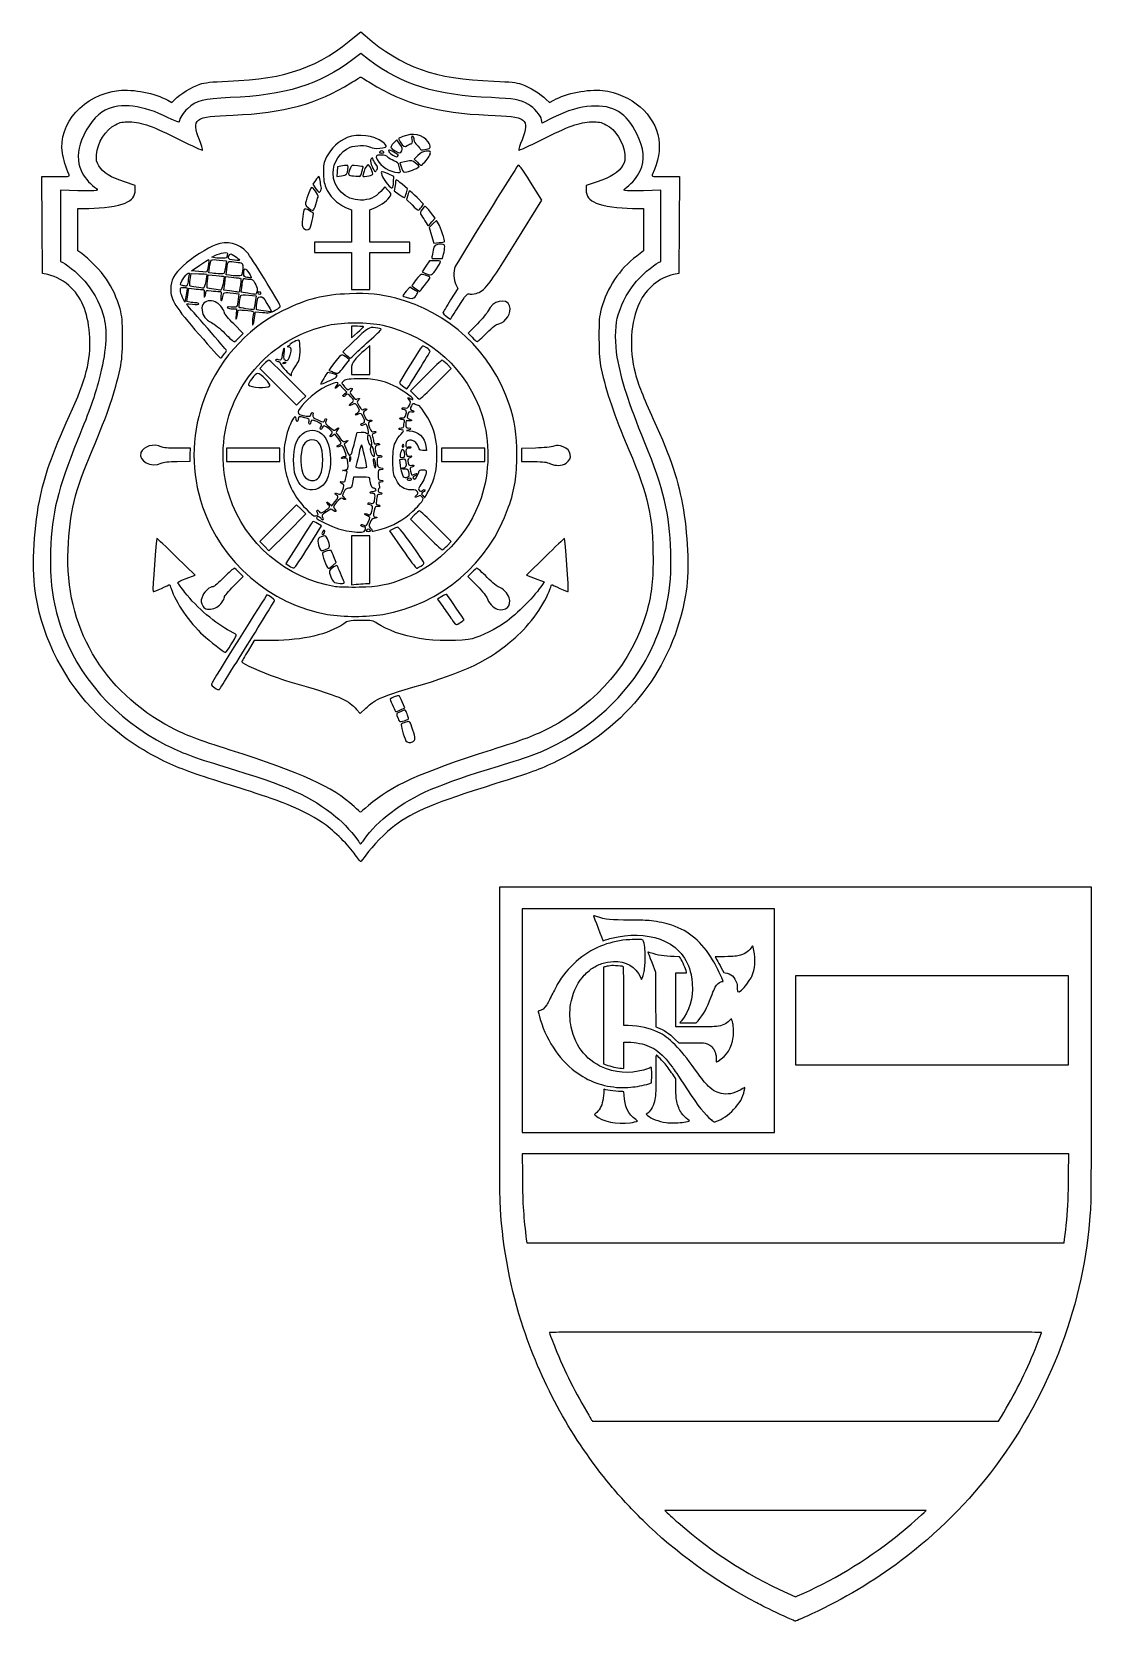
# Model space of a CAD drawing. Extents: x 28 to 580, y 12 to 841.
import ezdxf

# ---------------------------------------------------------------- set-up
doc = ezdxf.new("R2010")
doc.units = 0
doc.layers.add('Layer_1', color=7, linetype='CONTINUOUS')

msp = doc.modelspace()

# ---------------------------------------------------------------- linework, layer by layer
at = {"layer": 'Layer_1', "color": 7}
for points in [[(197.198775, 838.6762), (199.470247, 840.612068), (201.74172, 838.669237)], [(203.612445, 826.135513), (199.470345, 829.271844), (195.328245, 826.135513)], [(98.815628, 804.960647), (101.045453, 803.717399), (102.556875, 805.332383)], [(296.119095, 805.567663), (297.900458, 803.720422), (300.127575, 804.962159)], [(299.864453, 795.855614), (294.167355, 793.024419), (293.838885, 794.775324)], [(219.922005, 781.985596), (218.382975, 784.351545), (216.616268, 782.528761)], [(221.480813, 785.956493), (219.173235, 784.909268), (220.14465, 783.254813)], [(189.983077, 770.681905), (187.444793, 770.191555), (187.281442, 767.64178), (187.118092, 765.091999), (189.419295, 765.451444)], [(223.140848, 772.990802), (219.946283, 772.3837), (220.778978, 769.77979)], [(229.231073, 776.061803), (227.310908, 774.141647), (229.023675, 772.583117)], [(36.272587, 714.067789), (33.518954, 714.687881), (33.380107, 739.901006), (33.241259, 765.114146), (40.518944, 765.114146)], [(81.883635, 758.073341), (81.879135, 760.570984), (76.287015, 762.351484)], [(175.829655, 763.109899), (174.491955, 761.105659), (176.14005, 758.799559)], [(216.667635, 762.602569), (216.840352, 765.135821), (213.758738, 766.541771)], [(322.736932, 762.378596), (317.06034, 760.570984), (317.05584, 758.073289)], [(358.421543, 765.114146), (365.699235, 765.114146), (365.560388, 739.901006), (365.421533, 714.687881), (362.667908, 714.067789)], [(51.907252, 757.762646), (42.872092, 758.047039), (42.872092, 739.486099), (42.872092, 720.925159), (44.092387, 720.369154)], [(213.863587, 757.937254), (212.124173, 759.731884), (209.929057, 757.374701)], [(217.392907, 760.494386), (217.022902, 757.745261), (219.554122, 755.812534)], [(223.323705, 756.603649), (223.946078, 758.711501), (221.048272, 761.187176)], [(224.037135, 755.425129), (223.442985, 753.218614), (226.288012, 750.355789)], [(231.215055, 749.255471), (232.29318, 750.699506), (228.857925, 754.165571)], [(280.609103, 731.281916), (293.97912, 752.766784), (288.066413, 762.182494)], [(354.84816, 720.369154), (356.068455, 720.925159), (356.068455, 739.486099), (356.068455, 758.047039), (347.0334, 757.762646)], [(53.949802, 725.029294), (51.965294, 726.365456), (51.961544, 737.455601), (51.957794, 748.545739), (57.703289, 748.548739)], [(191.586893, 749.082566), (194.660063, 747.814579), (194.660063, 739.361494), (194.660063, 730.908409), (185.0397, 730.908409), (175.419337, 730.908409), (175.419337, 728.236084), (175.419337, 725.563759), (185.0397, 725.563759), (194.660062, 725.563759), (194.660062, 715.943396), (194.660062, 706.323034), (199.470247, 706.323034), (204.280433, 706.323034), (204.280433, 715.943396)], [(204.280433, 715.943396), (204.280433, 725.563759), (214.702493, 725.563759), (225.124552, 725.563759), (225.124552, 728.236084), (225.124552, 730.908409), (214.702493, 730.908409), (204.280433, 730.908409), (204.280433, 739.361494), (204.280433, 747.814579), (207.149213, 749.003621)], [(236.627002, 741.458996), (238.355137, 743.458159), (235.936717, 746.536406)], [(341.236185, 748.548686), (346.98177, 748.545686), (346.95102, 737.455549), (346.92027, 726.365404), (343.429672, 723.693079)], [(240.059213, 740.477591), (238.93608, 742.297031), (237.076823, 740.437766), (235.217565, 738.578509), (236.425665, 734.472176), (237.633765, 730.365851), (240.33144, 730.709531)], [(123.626542, 722.816066), (121.806202, 723.158666), (123.767512, 724.088839)], [(125.62944, 721.634254), (129.553237, 721.175599), (129.218797, 719.227571)], [(238.294605, 721.288046), (235.430723, 721.288046), (233.480933, 718.351451), (231.531143, 715.414849), (233.271645, 714.653794)], [(239.167237, 722.356969), (242.100525, 722.356969), (242.69844, 724.731499)], [(110.596222, 711.477881), (111.043597, 714.607234), (114.971955, 714.495581)], [(115.11297, 715.596791), (111.192637, 716.055056), (115.499887, 718.938784)], [(119.61147, 710.609351), (119.988187, 713.939096), (124.042545, 713.571701)], [(122.06145, 714.729994), (120.279405, 714.948911), (120.65931, 717.717626)], [(131.031802, 705.513581), (128.06529, 705.838834), (128.55315, 709.442891), (129.04101, 713.046949), (132.054135, 712.669646)], [(131.135557, 713.661934), (129.34173, 713.881744), (129.714712, 716.866984)], [(110.391772, 699.686966), (108.831885, 699.998944), (109.35378, 703.491094), (109.875667, 706.983236), (112.583865, 706.657781)], [(133.102282, 704.368661), (135.947497, 704.026976), (135.602332, 701.300141)], [(227.103187, 706.289636), (225.073327, 707.510801), (223.250565, 705.447139)], [(249.137243, 708.803089), (250.16796, 706.781404), (246.4002, 700.815386)], [(108.087052, 701.512849), (107.69103, 699.642221), (106.559482, 702.047314)], [(132.757162, 696.176389), (134.722785, 696.168214), (134.485335, 693.095044)], [(141.18624, 703.386221), (145.029217, 703.000286), (144.696187, 700.786789)], [(136.143405, 681.210589), (138.238192, 683.355851), (133.31232, 688.302289)], [(144.160373, 691.420241), (144.54, 694.691156), (148.274745, 694.323139)], [(260.32119, 688.373584), (255.519638, 683.518511), (257.558588, 681.363146)], [(197.866852, 687.082339), (194.660063, 687.082339), (194.660063, 684.089906), (194.660063, 681.097466), (197.866852, 683.875556)], [(195.433267, 678.851681), (190.117118, 673.721861), (191.967555, 672.117896)], [(204.280433, 669.486334), (204.280433, 677.010169), (201.378157, 674.530684)], [(148.953652, 667.297234), (146.856412, 665.149466), (156.45501, 655.539746), (166.053607, 645.930026), (168.458618, 648.335036), (170.863628, 650.740046), (161.522602, 660.092531)], [(184.269278, 666.113044), (182.787855, 664.117249), (184.04739, 663.651079)], [(190.868535, 666.058541), (193.707188, 669.620111), (192.44661, 670.616696)], [(194.660063, 664.678489), (194.660063, 661.962506), (199.470248, 661.962506), (204.280433, 661.962506), (204.280433, 669.486334)], [(238.721407, 657.120266), (246.693008, 665.105179), (244.523093, 667.275101)], [(190.979723, 651.853984), (192.254977, 652.816271), (190.41582, 654.714274), (188.576677, 656.612276), (187.34265, 655.452971)], [(233.41809, 661.437386), (225.423825, 653.429771), (227.520518, 651.282559)], [(196.289423, 626.420501), (197.651543, 631.765249), (199.66713, 631.933354)], [(103.801065, 616.655824), (110.481877, 616.800214), (110.578132, 620.140616), (110.674395, 623.481019), (103.824802, 623.481019)], [(192.06822, 626.737489), (190.81254, 625.628741), (192.032955, 622.684271)], [(233.52486, 624.588199), (233.816737, 622.412119), (231.918195, 622.412119)], [(290.730097, 623.631244), (283.381208, 623.424664), (283.381208, 619.978819), (283.381208, 616.532966), (289.736415, 616.532966)], [(221.289285, 617.702141), (219.673845, 617.465051), (220.041637, 614.460319)], [(200.02893, 608.516021), (195.777435, 608.516021), (195.439313, 606.511781)], [(183.103868, 594.681214), (184.374818, 593.487214), (186.043418, 595.511524)], [(227.520518, 588.731456), (225.423825, 586.584251), (233.41809, 578.576629)], [(172.30629, 572.156779), (179.092755, 583.085329), (176.940833, 584.368579)], [(216.1902, 581.365061), (214.471118, 580.447699), (221.267618, 570.726731)], [(244.641645, 572.716219), (246.738338, 574.863424), (238.744065, 582.871046)], [(167.19768, 574.075444), (160.512645, 563.418566), (162.220493, 562.202494)], [(201.949935, 552.931676), (204.280433, 552.931676), (204.280433, 565.427966), (204.280433, 577.924256), (199.470247, 577.924256), (194.660062, 577.924256), (194.660062, 565.088089), (194.660062, 552.251914), (197.13975, 552.591799)], [(108.446415, 555.643586), (113.066385, 557.429696), (103.31574, 566.938909)], [(184.93986, 562.418426), (186.670275, 563.888201), (185.54712, 566.827759)], [(295.624755, 566.938909), (285.87411, 557.429696), (290.51583, 555.635171), (295.157565, 553.840654), (294.262733, 552.450851)], [(133.31232, 551.711726), (138.238192, 556.658164), (136.143405, 558.803426)], [(257.45244, 558.803426), (255.357653, 556.658164), (260.220405, 551.721769)], [(241.747995, 546.285604), (239.542335, 544.893236), (242.269208, 541.029101)], [(153.697455, 523.312339), (144.001035, 523.268914), (140.73669, 517.893094)], [(220.326247, 487.198579), (222.433395, 488.273569), (221.08875, 491.314039)], [(197.332387, 487.366459), (199.203015, 485.239091), (202.142573, 487.975631)], [(195.99546, 436.739531), (195.996225, 436.739584)], [(271.993237, 315.738162), (271.991737, 394.88051), (426.24366, 394.88051), (580.495575, 394.88051), (580.451025, 313.368057)], [(366.202327, 357.693395), (365.744872, 358.4144), (362.958472, 358.50215)], [(389.17359, 358.463922), (384.353115, 358.38167), (385.27599, 356.816712)], [(326.648062, 353.187072), (326.157847, 353.055065), (326.157847, 327.8468), (326.157847, 302.638527), (327.44961, 302.160815)], [(351.282607, 355.56314), (353.253937, 350.438585), (353.317987, 336.172617), (353.382037, 321.90665), (354.342892, 321.554742)], [(373.976355, 321.93581), (363.823327, 321.93356), (363.823327, 336.025775), (363.823327, 350.118297), (366.64428, 350.118297), (369.465225, 350.118297), (369.37995, 350.47061)], [(387.53424, 352.700375), (388.869615, 350.149002), (389.656515, 350.067447)], [(387.895665, 345.464495), (388.532265, 345.5399), (388.29744, 346.131605)], [(339.001267, 322.530297), (336.663187, 322.61435), (336.663187, 337.907727)], [(370.16028, 323.983077), (374.447407, 323.983077), (375.428835, 325.104087)], [(363.51504, 315.370677), (365.320627, 313.605845), (371.689042, 313.605845)], [(335.542192, 300.336935), (336.663187, 300.246792), (336.663187, 307.118502), (336.663187, 313.990212), (337.463895, 313.987962)], [(349.794862, 292.24595), (351.204112, 292.664195), (351.237937, 296.729337)], [(363.823432, 290.96552), (363.823327, 294.780672), (362.776935, 296.346305)], [(336.828277, 286.349637), (336.753277, 288.111207), (336.227805, 288.113457)], [(321.807705, 276.528402), (321.365032, 276.16925), (321.807705, 275.79401)], [(349.19289, 276.984477), (348.439815, 276.388782), (349.100535, 275.774465)], [(340.058205, 271.92053), (340.058205, 271.92017)], [(385.038765, 272.67338), (385.038765, 272.673635)], [(568.66188, 245.019297), (568.744785, 255.62072), (426.24099, 255.62072), (283.737195, 255.62072), (283.82016, 244.95524)], [(285.848407, 211.261295), (286.121677, 209.243495), (426.23817, 209.243495), (566.35467, 209.243495), (566.635455, 211.30238)], [(320.132842, 116.649117), (320.320462, 116.360742), (426.26913, 116.392992), (532.21779, 116.425242), (533.697157, 118.859157)], [(493.367857, 68.79368), (494.461717, 69.84578), (426.249135, 69.85328), (358.036552, 69.86078), (358.412835, 69.46148)], [(427.286662, 25.22183), (427.286662, 25.21658)], [(424.25508, 12.92528), (424.255312, 12.92528)]]:
    msp.add_lwpolyline(points, dxfattribs=at)
for points in [[(233.809605, 779.353268)], [(211.495703, 777.941296)], [(219.078683, 776.104853)], [(220.868895, 778.513276)], [(232.972545, 772.730267)], [(192.113497, 766.397831)], [(200.150107, 767.65285)], [(205.58961, 766.210166)], [(208.00629, 768.826637)], [(216.667635, 762.602569)], [(220.096613, 768.454547)], [(227.625083, 768.95638)], [(178.913947, 759.769496)], [(223.323705, 756.603649)], [(176.018445, 750.549986)], [(231.215055, 749.255471)], [(172.868535, 737.990044)], [(236.627002, 741.458996)], [(243.223417, 731.219644)], [(123.626542, 722.816066)], [(132.528548, 721.677386)], [(115.11297, 715.596791)], [(122.06145, 714.729994)], [(131.135557, 713.661934)], [(140.278282, 712.588774)], [(239.03229, 717.095186)], [(106.60701, 708.303611)], [(113.74245, 707.447891)], [(122.828355, 706.378961)], [(134.80002, 705.015979)], [(140.698942, 704.275864)], [(146.023777, 704.452406)], [(232.701885, 708.327274)], [(139.630012, 696.258896)], [(228.353257, 703.147016)], [(250.605038, 697.522414)], [(148.766062, 695.141629)], [(136.143405, 681.210589)], [(201.073643, 686.867989)], [(265.164607, 683.563249)], [(128.092013, 672.301369)], [(196.029848, 672.176606)], [(158.85093, 667.858384)], [(190.868535, 666.058541)], [(229.667505, 663.942484)], [(152.063347, 656.030066)], [(163.340235, 662.176804)], [(186.768532, 660.626344)], [(238.721408, 657.120266)], [(157.247535, 620.007026), (157.247535, 623.481049), (143.351452, 623.481049), (129.45537, 623.481049), (129.45537, 620.007026), (129.45537, 616.533004), (143.351452, 616.533004), (157.247535, 616.533004)], [(205.12308, 627.355916)], [(221.917762, 624.817211)], [(264.140475, 620.007026), (264.140475, 623.481049), (252.916718, 623.481049), (241.69296, 623.481049), (241.69296, 620.007026), (241.69296, 616.533004), (252.916718, 616.533004), (264.140475, 616.533004)], [(95.43609, 615.720506)], [(194.256413, 617.869166)], [(194.494905, 620.407774)], [(202.680068, 613.727066)], [(206.76144, 620.140646)], [(207.169402, 615.927191)], [(222.444045, 620.140646)], [(306.580418, 615.747656)], [(176.970825, 607.623686)], [(224.73072, 609.010699)], [(225.92625, 607.447106)], [(171.31071, 602.133964)], [(234.956453, 601.457381)], [(168.460568, 591.677029), (166.053608, 594.083989), (156.45357, 584.472821), (146.853533, 574.861661), (149.232413, 572.437751), (151.6113, 570.013841), (161.23941, 579.641959), (170.867528, 589.270069)], [(176.701995, 588.527059)], [(201.58932, 580.688719)], [(204.547665, 580.723879)], [(210.155663, 581.293189)], [(172.30629, 572.156779)], [(180.579555, 579.410726)], [(244.641645, 572.716219)], [(181.551225, 570.864641)], [(184.93986, 562.418426)], [(230.918858, 562.041394)], [(186.421163, 551.350399)], [(190.918815, 553.399639)], [(201.949935, 552.931676)], [(124.516463, 540.636139)], [(275.97612, 540.445414)], [(211.041743, 536.910739)], [(251.498047, 532.716169)], [(131.787968, 521.042546)], [(140.350695, 520.939796)], [(206.952758, 491.846269)], [(220.326247, 487.198579)], [(223.441875, 481.926671)], [(226.7631, 470.642921)], [(201.45729, 419.730146)], [(196.00311, 412.403239)], [(415.22328, 325.122507), (415.22328, 383.47838), (349.500862, 383.47838), (283.778437, 383.47838), (283.778437, 325.122507), (283.778437, 266.766635), (349.500862, 266.766635), (415.22328, 266.766635)], [(403.537665, 348.194262)], [(568.672027, 325.282647), (568.639627, 348.439227), (497.440335, 348.471402), (426.241042, 348.503577), (426.241042, 325.314852), (426.241042, 302.12612), (497.472712, 302.12612), (568.704375, 302.12612)], [(385.96089, 304.053875)], [(340.314435, 290.428325)], [(368.051085, 272.20685)]]:
    msp.add_lwpolyline(points, close=True, dxfattribs=at)
for points in [[(130.319835, 814.860115), (161.19081, 816.100125), (177.540428, 821.922345), (197.198775, 838.6762)], [(201.74172, 838.669237), (221.486385, 821.781296), (237.558593, 816.080072), (268.852508, 814.863324)], [(195.328245, 826.135513), (177.862732, 812.91091), (160.265272, 807.452672), (131.326095, 806.283839)], [(267.614595, 806.283839), (238.675418, 807.452672), (221.077965, 812.91091), (203.612445, 826.135513)], [(102.556875, 805.332383), (105.021142, 807.965495), (111.693803, 812.06299), (115.493393, 813.276338)], [(115.493393, 813.276338), (118.357553, 814.190969), (121.187865, 814.493306), (130.319835, 814.860115)], [(132.928883, 797.193831), (159.333345, 798.201869), (176.96247, 803.019536), (194.316368, 813.969735)], [(194.316368, 813.969735), (196.920195, 815.612732), (199.23921, 816.957003), (199.469738, 816.957003)], [(199.469738, 816.957003), (199.700265, 816.957003), (202.01928, 815.612732), (204.623108, 813.969735)], [(204.623108, 813.969735), (221.977005, 803.019536), (239.606137, 798.201869), (266.010593, 797.193831)], [(268.852508, 814.863324), (278.107703, 814.50347), (280.472685, 814.240802), (283.381208, 813.249692)], [(283.381208, 813.249692), (287.502488, 811.845319), (293.627467, 808.151438), (296.119095, 805.567663)], [(43.916962, 777.327826), (41.505134, 792.872438), (55.063664, 807.953271), (73.293179, 810.002288)], [(99.124597, 795.831404), (85.887382, 802.410056), (74.254859, 803.792421), (66.201884, 799.743815)], [(73.293179, 810.002288), (80.89602, 810.856854), (92.270318, 808.610002), (98.815628, 804.960647)], [(131.326095, 806.283839), (117.282547, 805.71663), (113.828902, 804.823346), (109.075185, 800.528647)], [(286.93608, 802.75667), (282.669382, 805.222201), (279.478763, 805.804654), (267.614595, 806.283839)], [(300.127575, 804.962159), (306.67023, 808.610024), (318.045848, 810.8567), (325.647315, 810.002288)], [(325.647315, 810.002288), (340.550325, 808.327174), (353.158028, 797.412196), (354.96354, 784.6221)], [(66.201884, 799.743815), (61.446352, 797.352986), (56.804504, 791.481452), (53.824612, 784.087635)], [(104.870092, 793.76414), (104.870092, 793.197798), (103.253197, 793.779568), (99.124597, 795.831404)], [(109.075185, 800.528647), (106.942012, 798.601457), (104.870092, 795.268469), (104.870092, 793.76414)], [(115.319055, 784.357208), (111.10128, 795.278425), (112.66779, 796.420328), (132.928883, 797.193831)], [(266.010593, 797.193831), (286.271685, 796.420328), (287.838195, 795.278425), (283.62042, 784.357208)], [(293.838885, 794.775324), (293.43054, 796.952232), (289.883445, 801.053524), (286.93608, 802.75667)], [(319.77573, 801.844338), (313.463678, 801.482251), (307.695832, 799.747453), (299.864453, 795.855614)], [(343.512578, 787.389465), (338.080252, 798.41258), (331.354148, 802.508529), (319.77573, 801.844338)], [(61.684237, 776.488973), (62.116229, 782.766136), (66.480967, 789.685913), (71.590222, 792.193747)], [(71.590222, 792.193747), (74.256734, 793.502579), (75.248648, 793.696585), (78.947948, 793.632826)], [(78.947948, 793.632826), (85.131383, 793.526251), (91.321913, 791.326309), (105.164498, 784.31619)], [(210.992813, 783.030855), (206.236178, 786.65892), (198.38355, 787.670888), (192.389588, 785.42826)], [(234.611303, 783.286215), (232.089053, 786.981323), (226.322948, 788.153948), (221.480813, 785.956493)], [(293.774977, 784.31619), (307.617562, 791.326309), (313.8081, 793.526251), (319.991527, 793.632826)], [(319.991527, 793.632826), (323.690827, 793.696583), (324.68274, 793.502579), (327.349252, 792.193747)], [(327.349252, 792.193747), (332.403247, 789.71304), (336.741712, 782.863013), (337.211812, 776.621723)], [(345.2118, 768.121675), (347.864355, 773.915612), (347.365605, 779.571023), (343.512578, 787.389465)], [(53.824612, 784.087635), (51.694814, 778.803106), (51.612254, 772.567562), (53.615519, 768.296545)], [(105.164498, 784.31619), (111.600577, 781.056856), (116.945378, 778.626863), (117.041828, 778.916213)], [(117.041828, 778.916213), (117.138285, 779.205571), (116.363033, 781.654013), (115.319055, 784.357208)], [(192.389588, 785.42826), (188.13348, 783.835845), (183.929902, 779.876791), (181.712183, 775.371976)], [(185.0397, 767.031917), (185.0397, 772.430687), (188.860493, 778.157791), (193.95591, 780.396706)], [(193.95591, 780.396706), (196.642455, 781.577168), (202.410053, 781.625393), (204.57531, 780.485491)], [(204.57531, 780.485491), (205.791098, 779.845448), (207.049778, 779.703308), (209.519108, 779.927228)], [(209.519108, 779.927228), (213.38694, 780.277943), (213.710017, 780.958343), (210.992813, 783.030855)], [(214.104833, 778.857953), (213.61341, 778.366531), (214.410067, 777.406658), (216.230588, 776.296703)], [(219.078683, 776.104853), (219.276727, 776.698981), (214.55784, 779.310953), (214.104833, 778.857953)], [(216.616268, 782.528761), (214.626923, 780.476273), (214.742385, 779.973646), (217.543065, 778.494376)], [(220.868895, 778.513238), (221.358008, 779.427151), (221.193248, 780.031321), (219.922005, 781.985596)], [(220.14465, 783.254813), (221.65797, 780.677431), (222.25701, 780.362768), (223.76691, 781.352093)], [(223.76691, 781.352093), (224.492925, 781.827796), (225.43329, 782.217008), (225.85659, 782.217008)], [(225.85659, 782.217008), (226.450718, 782.217008), (226.558335, 782.723206), (226.328513, 784.436685)], [(226.328513, 784.436685), (226.114095, 786.035288), (226.203098, 786.54987), (226.646603, 786.275775)], [(226.646603, 786.275775), (226.985295, 786.066443), (227.262413, 785.227598), (227.262413, 784.411673)], [(227.262413, 784.411673), (227.262413, 783.437115), (227.812493, 782.438041), (228.865808, 781.499536)], [(228.865808, 781.499536), (229.747673, 780.713791), (230.469203, 779.832248), (230.469203, 779.540566)], [(230.469203, 779.540566), (230.469203, 778.927651), (231.040725, 778.895603), (233.809605, 779.353268)], [(233.809605, 779.353268), (236.189775, 779.746681), (236.382383, 780.691568), (234.611303, 783.286215)], [(283.62042, 784.357208), (282.576442, 781.654013), (281.80119, 779.205571), (281.897647, 778.916213)], [(281.897647, 778.916213), (281.994097, 778.626863), (287.338897, 781.056856), (293.774977, 784.31619)], [(354.96354, 784.6221), (355.75467, 779.017778), (354.749235, 773.558147), (351.543218, 766.049456)], [(47.397284, 766.049456), (45.699719, 770.02525), (44.392957, 774.259967), (43.916962, 777.327826)], [(62.900129, 770.701277), (61.646144, 772.841042), (61.485734, 773.604587), (61.684237, 776.488973)], [(76.287015, 762.351484), (69.310597, 764.572736), (64.867672, 767.34391), (62.900129, 770.701277)], [(181.712183, 775.371976), (180.13404, 772.166305), (179.966138, 771.370435), (180.001478, 767.26324)], [(192.853177, 770.84044), (192.67068, 771.02293), (191.379135, 770.95159), (189.983077, 770.681905)], [(192.113497, 766.397831), (192.702862, 767.278075), (193.232782, 770.460835), (192.853177, 770.84044)], [(197.734567, 770.6974), (194.766555, 771.05725), (194.644762, 771.022585), (194.1312, 769.671812)], [(200.84925, 770.25826), (200.8257, 770.294935), (199.424077, 770.49256), (197.734567, 770.6974)], [(202.870882, 770.932345), (202.009463, 770.217437), (201.348165, 768.799097), (200.732452, 766.345916)], [(204.903818, 769.173107), (203.86995, 771.30112), (203.598382, 771.536117), (202.870882, 770.932345)], [(204.564638, 773.719067), (204.237293, 772.687697), (206.282693, 767.78647), (207.040448, 767.78647)], [(205.883827, 774.27463), (205.883827, 775.150486), (204.885518, 774.730067), (204.564638, 773.719067)], [(207.223395, 771.840767), (206.486633, 772.926452), (205.883827, 774.021692), (205.883827, 774.27463)], [(210.076703, 776.337901), (207.36729, 776.337901), (207.075645, 775.999801), (208.08699, 774.031292)], [(208.00629, 768.826637), (208.446337, 769.64887), (208.282312, 770.280377), (207.223395, 771.840767)], [(208.08699, 774.031292), (209.99157, 770.324155), (214.64931, 767.4256), (218.906925, 767.297942)], [(209.357843, 777.941296), (209.169765, 777.636968), (209.63004, 777.406831), (210.426773, 777.406831)], [(210.426773, 778.475761), (210.020535, 778.475761), (209.539523, 778.235251), (209.357843, 777.941296)], [(213.616185, 775.288178), (212.921003, 776.056336), (211.971638, 776.337901), (210.076703, 776.337901)], [(211.495703, 777.941296), (211.31403, 778.235251), (210.83301, 778.475761), (210.426773, 778.475761)], [(210.426773, 777.406831), (211.223505, 777.406831), (211.683788, 777.636968), (211.495703, 777.941296)], [(216.849195, 773.36656), (215.59353, 773.846102), (214.138673, 774.71083), (213.616185, 775.288178)], [(216.230588, 776.296703), (217.935938, 775.256963), (218.777168, 775.200293), (219.078683, 776.104853)], [(219.443197, 771.07588), (219.210922, 772.1356), (218.55444, 772.71532), (216.849195, 773.36656)], [(217.543065, 778.494376), (220.036245, 777.177533), (220.154408, 777.178208), (220.868895, 778.513276)], [(220.096612, 768.454547), (219.908273, 769.11595), (219.614235, 770.29555), (219.443197, 771.07588)], [(228.13506, 772.161962), (226.392938, 773.552005), (226.233293, 773.578495), (223.140848, 772.990802)], [(229.934723, 770.384035), (229.934708, 770.572127), (229.124865, 771.372197), (228.13506, 772.161962)], [(229.023675, 772.583117), (229.96569, 771.725927), (230.869635, 771.017537), (231.032438, 771.00892)], [(233.482538, 778.301513), (231.769973, 778.066778), (230.64162, 777.472351), (229.231073, 776.061803)], [(231.032438, 771.00892), (231.19524, 771.000295), (232.068285, 771.77491), (232.972545, 772.730267)], [(232.972545, 772.730267), (234.854385, 774.718442), (235.813845, 776.400548), (235.813845, 777.711571)], [(235.813845, 777.711571), (235.813845, 778.477733), (235.44648, 778.570703), (233.482538, 778.301513)], [(281.482537, 770.894882), (280.398585, 769.758985), (249.616935, 720.118294), (248.826885, 718.232036)], [(288.066413, 762.182494), (283.258335, 769.83913), (282.028313, 771.46681), (281.482537, 770.894882)], [(336.169477, 771.006265), (334.309657, 767.54482), (329.736457, 764.607469), (322.736932, 762.378596)], [(337.211812, 776.621723), (337.413607, 773.942552), (337.237612, 772.994185), (336.169477, 771.006265)], [(40.518944, 765.114146), (47.245904, 765.114146), (47.766412, 765.184946), (47.397284, 766.049456)], [(53.615519, 768.296545), (55.206622, 764.904289), (57.717074, 761.857991), (60.710699, 759.686936)], [(177.559132, 765.114146), (177.343657, 765.114146), (176.56539, 764.212234), (175.829655, 763.109899)], [(178.277887, 763.109899), (178.098052, 764.212234), (177.774615, 765.114146), (177.559132, 765.114146)], [(178.913947, 759.769496), (178.743945, 760.504384), (178.457722, 762.007571), (178.277887, 763.109899)], [(180.001478, 767.26324), (180.031028, 763.827236), (180.347648, 761.922664), (181.290945, 759.506201)], [(199.441568, 752.833196), (191.57328, 752.806796), (185.0397, 759.248246), (185.0397, 767.031917)], [(189.419295, 765.451444), (190.684965, 765.649144), (191.897355, 766.075016), (192.113497, 766.397831)], [(194.1312, 769.671812), (192.660622, 765.803906), (192.691987, 765.726259), (195.812122, 765.509929)], [(195.812122, 765.509929), (197.383155, 765.400999), (198.834952, 765.267386), (199.038337, 765.213011)], [(199.038337, 765.213011), (199.241715, 765.158636), (199.74201, 766.256561), (200.150107, 767.65285)], [(200.150107, 767.65285), (200.558205, 769.04914), (200.872815, 770.22157), (200.84925, 770.25826)], [(200.732452, 766.345916), (200.38581, 764.964806), (200.403465, 764.955821), (202.732425, 765.327911)], [(202.732425, 765.327911), (204.024765, 765.534386), (205.31049, 765.931406), (205.58961, 766.210166)], [(205.58961, 766.210166), (205.909845, 766.530011), (205.65681, 767.623195), (204.903818, 769.173107)], [(207.040448, 767.78647), (207.265485, 767.78647), (207.700118, 768.254537), (208.00629, 768.826637)], [(210.365063, 767.635675), (209.710733, 766.981352), (211.370933, 763.499404), (213.479265, 761.104211)], [(213.758738, 766.541771), (212.063843, 767.31505), (210.536693, 767.807305), (210.365063, 767.635675)], [(213.479265, 761.104211), (215.963707, 758.281729), (216.386588, 758.480456), (216.667635, 762.602569)], [(217.95669, 763.453189), (217.850107, 763.337869), (217.596412, 762.006409), (217.392907, 760.494386)], [(221.048272, 761.187176), (219.454477, 762.548801), (218.063265, 763.568501), (217.95669, 763.453189)], [(218.906925, 767.297942), (220.248563, 767.257667), (220.39647, 767.40151), (220.096613, 768.454547)], [(220.778978, 769.77979), (221.602425, 767.204792), (221.63223, 767.179742), (223.46355, 767.523295)], [(223.46355, 767.523295), (224.48208, 767.714372), (226.35477, 768.35926), (227.625083, 768.95638)], [(227.625083, 768.95638), (228.895387, 769.553492), (229.93473, 770.195942), (229.934723, 770.384035)], [(338.229953, 759.686936), (341.202135, 761.842444), (343.741628, 764.910394), (345.2118, 768.121675)], [(351.543218, 766.049456), (351.174083, 765.184924), (351.69459, 765.114146), (358.421543, 765.114146)], [(60.710699, 759.686936), (63.587122, 757.600871), (62.763877, 757.420924), (51.907252, 757.762646)], [(76.561898, 751.276924), (80.295923, 752.883259), (81.888923, 754.917694), (81.883635, 758.073341)], [(173.70078, 759.333656), (173.01213, 758.645006), (170.609152, 751.943614), (170.609152, 750.711769)], [(177.220552, 754.438189), (177.687052, 755.498179), (174.415507, 760.048384), (173.70078, 759.333656)], [(176.018445, 750.549986), (176.48232, 752.240224), (177.023272, 753.989921), (177.220552, 754.438189)], [(176.14005, 758.799559), (177.669277, 756.659771), (177.839872, 756.563411), (178.50558, 757.463404)], [(178.50558, 757.463404), (178.910767, 758.011181), (179.088502, 759.014891), (178.913947, 759.769496)], [(181.290945, 759.506201), (182.937053, 755.289326), (187.33491, 750.836929), (191.586893, 749.082566)], [(209.929057, 757.374701), (206.97138, 754.198646), (203.852332, 752.847979), (199.441568, 752.833196)], [(207.149213, 749.003621), (210.168188, 750.254914), (214.050705, 753.242111), (215.025563, 755.063659)], [(215.025563, 755.063659), (215.51046, 755.969704), (215.324235, 756.430256), (213.863587, 757.937254)], [(219.554122, 755.812534), (220.946287, 754.749536), (222.223942, 754.018399), (222.39333, 754.187801)], [(222.39333, 754.187801), (222.562732, 754.357196), (222.981397, 755.444329), (223.323705, 756.603649)], [(225.026977, 757.631636), (224.80935, 757.631636), (224.363917, 756.638711), (224.037135, 755.425129)], [(228.857925, 754.165571), (226.968532, 756.071914), (225.244605, 757.631636), (225.026977, 757.631636)], [(317.05584, 758.073289), (317.05059, 754.917634), (318.64356, 752.883206), (322.377578, 751.276871)], [(347.0334, 757.762646), (336.176775, 757.420924), (335.35353, 757.600871), (338.229953, 759.686936)], [(57.703289, 748.548739), (64.772332, 748.552489), (72.993817, 749.741974), (76.561898, 751.276924)], [(172.559033, 747.461186), (170.097645, 748.942526), (169.76121, 748.629911), (169.228522, 744.366416)], [(170.609152, 750.711769), (170.609152, 749.777321), (173.440222, 747.505421), (174.6291, 747.485816)], [(174.732615, 746.155556), (174.66939, 746.192231), (173.69127, 746.779774), (172.559033, 747.461186)], [(172.868535, 737.990066), (173.557658, 738.525214), (175.233262, 745.865111), (174.732615, 746.155556)], [(174.6291, 747.485816), (174.929362, 747.481316), (175.554562, 748.859741), (176.018445, 750.549986)], [(226.288012, 750.355789), (227.852775, 748.781239), (229.358917, 747.564626), (229.634985, 747.652204)], [(229.634985, 747.652204), (229.911052, 747.739781), (230.622082, 748.461259), (231.215055, 749.255471)], [(231.488025, 747.940916), (230.535292, 746.602916), (230.421187, 746.093636), (230.919255, 745.402204)], [(233.099077, 749.614669), (232.868497, 749.614669), (232.143532, 748.861481), (231.488025, 747.940916)], [(235.936717, 746.536406), (234.606592, 748.229456), (233.32965, 749.614669), (233.099077, 749.614669)], [(322.377578, 751.276871), (325.945657, 749.741921), (334.167143, 748.552556), (341.236185, 748.548686)], [(169.228522, 744.366416), (168.678765, 739.966309), (168.791843, 738.800224), (169.842803, 738.031744)], [(169.842803, 738.031744), (171.052763, 737.146999), (171.77019, 737.137114), (172.868535, 737.990044)], [(230.919255, 745.402204), (231.261922, 744.926486), (232.20276, 743.398301), (233.009992, 742.006249)], [(233.009992, 742.006249), (233.817217, 740.614196), (234.572452, 739.471774), (234.688275, 739.467544)], [(234.688275, 739.467544), (234.804105, 739.463044), (235.676527, 740.359466), (236.627002, 741.458996)], [(243.223417, 731.219644), (243.604312, 731.545916), (241.162477, 738.690319), (240.059213, 740.477591)], [(123.843495, 729.618529), (119.72967, 728.052994), (111.10056, 722.466814), (106.95279, 718.684091)], [(140.267918, 725.611016), (135.96384, 730.398191), (129.826973, 731.895574), (123.843495, 729.618529)], [(241.55934, 729.832181), (238.112235, 729.817706), (237.56661, 729.421121), (237.278332, 726.720604)], [(240.33144, 730.709531), (241.815165, 730.898554), (243.116557, 731.128106), (243.223417, 731.219644)], [(243.296355, 728.472754), (243.296355, 729.659884), (243.068107, 729.838519), (241.55934, 729.832181)], [(259.636268, 704.250686), (264.077797, 705.369071), (266.127758, 708.011201), (280.609103, 731.281916)], [(66.888944, 711.732821), (64.388054, 715.431814), (57.136282, 722.883851), (53.949802, 725.029294)], [(115.499887, 718.938784), (117.868875, 720.524831), (119.948392, 721.822504), (120.121057, 721.822504)], [(120.121057, 721.822504), (120.470377, 721.822504), (119.872365, 717.201004), (119.3601, 715.941806)], [(120.65931, 717.717626), (121.281187, 722.249749), (121.162702, 722.156374), (125.62944, 721.634254)], [(127.58475, 722.548834), (126.408923, 722.507359), (124.627733, 722.627644), (123.626542, 722.816066)], [(123.767512, 724.088839), (124.846238, 724.600436), (126.706792, 725.175394), (127.902083, 725.366531)], [(129.898973, 724.169126), (129.738982, 722.767631), (129.52413, 722.617211), (127.58475, 722.548834)], [(127.902083, 725.366531), (130.049348, 725.709896), (130.073228, 725.695571), (129.898973, 724.169126)], [(129.714712, 716.866984), (130.259325, 721.225924), (130.183035, 721.145599), (133.3497, 720.694279)], [(132.528548, 721.677386), (130.469227, 721.892794), (129.972983, 722.796604), (131.012587, 724.438406)], [(131.012587, 724.438406), (131.403195, 725.055274), (131.805802, 724.985104), (133.349407, 724.031104)], [(135.874312, 722.083286), (136.590127, 721.220771), (136.7307, 721.237826), (132.528548, 721.677386)], [(133.349407, 724.031104), (134.375108, 723.397181), (135.511313, 722.520664), (135.874312, 722.083286)], [(157.485293, 697.767169), (156.52965, 700.278791), (142.181287, 723.482899), (140.267918, 725.611016)], [(236.623073, 723.292286), (236.280083, 722.467856), (236.581672, 722.356969), (239.167237, 722.356969)], [(237.278332, 726.720604), (237.131962, 725.349454), (236.837092, 723.806704), (236.623073, 723.292286)], [(241.158495, 720.836441), (241.158495, 721.084826), (239.869748, 721.288046), (238.294605, 721.288046)], [(239.03229, 717.095186), (240.201698, 718.904494), (241.158495, 720.588056), (241.158495, 720.836441)], [(242.69844, 724.731499), (243.027292, 726.037496), (243.296355, 727.721059), (243.296355, 728.472754)], [(343.429672, 723.693079), (334.361662, 716.750809), (328.005983, 707.264674), (324.964117, 696.132431)], [(48.553844, 707.141134), (45.034012, 710.647339), (40.761832, 713.056856), (36.272587, 714.067789)], [(44.092387, 720.369154), (46.811827, 719.130094), (53.753587, 713.013829), (56.853704, 709.125386)], [(106.95279, 718.684091), (102.172455, 714.324469), (100.418588, 711.050254), (100.40427, 706.458911)], [(106.268677, 710.758909), (107.832637, 713.854324), (110.667127, 716.251969), (110.02836, 713.939156)], [(110.02836, 713.939156), (109.88628, 713.424731), (109.614825, 711.861424), (109.425127, 710.465134)], [(114.971955, 714.495581), (117.132555, 714.434156), (118.98147, 714.302764), (119.080657, 714.203576)], [(119.3601, 715.941806), (119.086462, 715.269184), (118.395637, 715.213069), (115.11297, 715.596791)], [(119.080657, 714.203576), (119.523667, 713.760566), (118.011855, 706.864324), (117.484522, 706.922666)], [(126.072502, 714.425539), (124.846552, 714.472564), (123.041572, 714.609589), (122.06145, 714.729994)], [(124.042545, 713.571701), (126.272445, 713.369636), (128.130352, 713.159201), (128.17125, 713.104076)], [(129.218797, 719.227571), (128.333512, 714.071111), (128.50458, 714.332209), (126.072502, 714.425539)], [(128.17125, 713.104076), (128.521335, 712.632064), (127.004917, 705.803846), (126.561082, 705.853744)], [(135.134062, 713.356609), (133.921492, 713.403634), (132.122167, 713.541049), (131.135557, 713.661934)], [(132.054135, 712.669646), (133.71135, 712.462129), (135.556177, 712.272049), (136.153762, 712.247239)], [(133.3497, 720.694279), (134.882265, 720.475856), (136.557075, 720.279589), (137.071492, 720.258131)], [(137.672767, 714.941276), (137.359635, 713.375614), (137.200732, 713.276426), (135.134062, 713.356609)], [(137.071492, 720.258131), (138.082545, 720.215981), (138.315577, 718.155334), (137.672767, 714.941276)], [(140.278282, 712.588774), (138.724905, 712.781546), (138.542137, 712.984384), (138.549457, 714.507484)], [(138.549457, 714.507484), (138.564907, 717.724841), (139.333485, 717.847496), (141.13476, 714.920059)], [(142.4112, 712.287679), (142.193452, 712.334704), (141.23364, 712.470214), (140.278282, 712.588774)], [(141.13476, 714.920059), (142.054552, 713.425204), (142.628947, 712.240639), (142.4112, 712.287679)], [(234.486277, 713.267809), (231.025312, 714.583661), (230.85519, 714.532609), (228.464955, 711.460624)], [(232.701885, 708.327274), (236.07696, 712.666436), (236.07588, 712.663436), (234.486277, 713.267809)], [(233.271645, 714.653794), (236.228468, 713.360884), (236.76591, 713.588659), (239.03229, 717.095186)], [(248.826885, 718.232036), (247.770975, 715.711046), (247.919752, 711.191126), (249.137243, 708.803089)], [(342.08685, 709.125386), (345.18696, 713.013829), (352.12872, 719.130094), (354.84816, 720.369154)], [(362.667908, 714.067789), (355.091625, 712.361689), (348.483263, 706.883059), (344.84181, 699.289159)], [(58.170959, 681.203194), (57.586589, 692.887069), (54.496342, 701.221654), (48.553844, 707.141134)], [(56.853704, 709.125386), (60.678569, 704.327899), (64.250302, 697.087279), (65.618189, 691.358021)], [(73.956809, 696.167936), (72.430154, 701.735861), (69.939427, 707.220949), (66.888944, 711.732821)], [(100.40427, 706.458911), (100.38672, 700.838366), (102.750008, 697.075901), (115.292055, 682.756699)], [(106.60701, 708.303611), (105.172207, 708.579971), (105.171255, 708.586871), (106.268677, 710.758909)], [(105.416197, 705.922181), (105.405697, 707.242774), (105.590925, 707.391964), (107.241487, 707.391964)], [(106.559482, 702.047314), (105.937132, 703.370111), (105.422655, 705.113809), (105.416197, 705.922181)], [(108.444885, 707.999209), (108.095452, 708.039259), (107.268405, 708.176224), (106.60701, 708.303611)], [(107.241487, 707.391964), (109.06089, 707.391964), (109.075657, 707.372689), (108.780795, 705.387716)], [(108.780795, 705.387716), (108.61704, 704.285389), (108.30486, 702.541691), (108.087052, 701.512849)], [(109.425127, 710.465134), (109.223797, 708.983261), (108.815737, 707.956729), (108.444885, 707.999209)], [(110.369152, 708.128231), (110.24799, 708.249394), (110.350178, 709.756736), (110.596222, 711.477881)], [(113.74245, 707.447891), (112.0083, 707.700911), (110.490315, 708.007061), (110.369152, 708.128231)], [(112.583865, 706.657781), (114.073372, 706.478779), (115.89969, 706.330234), (116.642347, 706.327676)], [(117.484522, 706.922666), (117.160537, 706.958516), (115.476608, 707.194864), (113.74245, 707.447891)], [(116.642347, 706.327676), (117.902152, 706.323176), (117.980617, 706.170836), (117.813307, 704.051554)], [(118.191847, 702.581779), (118.498672, 703.022711), (118.753395, 703.958119), (118.757895, 704.660471)], [(118.757895, 704.660471), (118.76577, 705.886781), (118.877437, 705.924086), (121.572022, 705.600424)], [(119.45505, 707.059301), (119.333887, 707.180464), (119.404275, 708.777986), (119.61147, 710.609351)], [(122.828355, 706.378961), (121.094205, 706.631981), (119.576212, 706.938131), (119.45505, 707.059301)], [(121.572022, 705.600424), (123.115282, 705.415054), (124.9518, 705.261304), (125.653147, 705.258746)], [(126.561082, 705.853744), (126.242227, 705.889594), (124.562505, 706.125934), (122.828355, 706.378961)], [(125.653147, 705.258746), (126.856575, 705.254246), (126.909795, 705.118751), (126.598687, 702.849011)], [(127.58475, 702.581779), (127.986015, 704.956834), (128.04513, 704.975981), (133.102282, 704.368661)], [(134.80002, 705.015979), (134.359087, 705.110771), (132.66339, 705.334691), (131.031802, 705.513581)], [(135.903892, 704.781634), (135.737692, 704.815759), (135.240952, 704.921194), (134.80002, 705.015979)], [(136.72317, 708.460894), (136.43877, 706.403201), (136.070092, 704.747539), (135.903892, 704.781634)], [(136.153762, 712.247239), (137.189977, 712.204189), (137.216332, 712.028951), (136.72317, 708.460894)], [(137.155792, 704.877979), (137.106892, 704.937904), (137.306992, 706.625051), (137.60049, 708.627259)], [(140.698942, 704.275864), (138.799132, 704.547139), (137.204707, 704.818091), (137.155792, 704.877979)], [(137.60049, 708.627259), (138.017505, 711.472099), (138.304957, 712.202096), (138.915877, 711.967661)], [(138.915877, 711.967661), (139.345837, 711.802676), (140.47545, 711.667676), (141.426127, 711.667676)], [(144.496815, 703.716679), (144.307807, 703.752979), (142.59876, 704.004596), (140.698942, 704.275864)], [(141.426127, 711.667676), (142.8777, 711.667676), (143.341642, 711.334924), (144.321967, 709.590671)], [(144.321967, 709.590671), (144.964012, 708.448309), (145.489312, 707.024921), (145.489312, 706.427591)], [(145.489312, 706.427591), (145.489312, 705.083231), (144.956685, 703.628404), (144.496815, 703.716679)], [(146.023777, 704.452406), (146.023777, 704.893339), (146.238555, 705.254104), (146.501062, 705.254104)], [(146.808705, 703.650709), (146.376997, 703.650709), (146.023777, 704.011474), (146.023777, 704.452406)], [(146.501062, 705.254104), (146.76357, 705.254104), (147.116782, 704.893339), (147.28599, 704.452406)], [(147.28599, 704.452406), (147.473377, 703.964059), (147.28674, 703.650709), (146.808705, 703.650709)], [(217.80204, 701.732816), (209.476193, 703.832636), (203.957033, 704.354201), (193.59114, 704.020781)], [(223.250565, 705.447139), (222.24804, 704.312126), (221.417782, 703.226989), (221.40555, 703.035724)], [(228.464955, 711.460624), (227.21565, 709.854979), (226.193482, 708.406429), (226.193482, 708.241624)], [(226.193482, 708.241624), (226.193482, 708.022954), (228.831427, 706.103809), (230.256742, 705.285544)], [(229.324957, 704.924831), (229.219402, 705.003836), (228.219607, 705.617996), (227.103187, 706.289636)], [(228.353257, 703.147016), (228.993247, 704.045809), (229.43052, 704.845826), (229.324957, 704.924831)], [(230.256742, 705.285544), (230.286893, 705.268219), (231.38718, 706.637029), (232.701885, 708.327274)], [(333.322365, 691.358021), (334.690252, 697.087279), (338.261978, 704.327899), (342.08685, 709.125386)], [(75.20478, 681.203194), (75.20253, 690.457436), (75.062797, 692.134271), (73.956809, 696.167936)], [(109.145715, 697.997689), (108.371752, 698.972719), (108.459577, 698.994604), (111.68442, 698.630321)], [(119.701395, 685.930414), (114.336705, 692.011931), (109.586647, 697.442209), (109.145715, 697.997689)], [(113.488237, 699.374989), (112.643115, 699.374989), (111.249705, 699.515381), (110.391772, 699.686966)], [(111.68442, 698.630321), (113.900055, 698.380039), (115.02483, 698.441884), (115.02483, 698.813989)], [(115.02483, 698.813989), (115.02483, 699.122539), (114.33336, 699.374989), (113.488237, 699.374989)], [(117.718275, 699.130241), (116.697893, 698.044099), (116.53029, 697.407079), (116.75061, 695.452429)], [(117.813307, 704.051554), (117.679327, 702.354529), (117.775058, 701.982829), (118.191847, 702.581779)], [(124.516463, 699.377876), (122.061998, 700.874381), (119.26095, 700.772351), (117.718275, 699.130241)], [(128.384445, 694.040389), (128.380695, 695.430844), (126.31548, 698.281009), (124.516463, 699.377876)], [(126.598687, 702.849011), (126.191002, 699.874601), (127.086375, 699.631939), (127.58475, 702.581779)], [(131.983297, 697.087886), (129.91863, 697.254994), (129.397657, 697.166516), (129.989835, 696.749344)], [(129.989835, 696.749344), (130.430767, 696.438716), (131.676067, 696.180889), (132.757162, 696.176389)], [(135.602332, 701.300141), (135.024, 696.731291), (135.112755, 696.834596), (131.983297, 697.087886)], [(136.035465, 696.892466), (135.768195, 697.159729), (136.540935, 702.473966), (136.941232, 703.121666)], [(139.630012, 696.258896), (137.730202, 696.530171), (136.112647, 696.815276), (136.035465, 696.892466)], [(136.941232, 703.121666), (137.233957, 703.595314), (138.38805, 703.667231), (141.18624, 703.386221)], [(143.4426, 695.699711), (143.2455, 695.736011), (141.52983, 695.987621), (139.630012, 696.258896)], [(144.696187, 700.786789), (144.099142, 696.818404), (143.806942, 695.632646), (143.4426, 695.699711)], [(145.125532, 695.819366), (144.995475, 695.949424), (145.084507, 697.464049), (145.323435, 699.185194)], [(145.323435, 699.185194), (145.71318, 701.993074), (145.89591, 702.330686), (147.10218, 702.471626)], [(147.10218, 702.471626), (148.254345, 702.606244), (148.75095, 702.114071), (150.575572, 699.029216)], [(150.575572, 699.029216), (153.086452, 694.784119), (153.19788, 694.543969), (152.615505, 694.632581)], [(154.899068, 695.462524), (156.928005, 696.520954), (157.698293, 697.207369), (157.485293, 697.767169)], [(193.59114, 704.020781), (179.986785, 703.583194), (171.665378, 701.485751), (159.118163, 695.331739)], [(276.911715, 646.544681), (267.80607, 673.723219), (245.209703, 694.820464), (217.80204, 701.732816)], [(221.40555, 703.035724), (221.3823, 702.671981), (224.73939, 701.663411), (226.290705, 701.568086)], [(226.290705, 701.568086), (226.785105, 701.537711), (227.71326, 702.248224), (228.353257, 703.147016)], [(246.4002, 700.815386), (244.327935, 697.534069), (242.52354, 694.565576), (242.390438, 694.218724)], [(246.319778, 690.823556), (246.376402, 690.823556), (248.304773, 693.838046), (250.605038, 697.522414)], [(250.605037, 697.522414), (254.283555, 703.414354), (254.9316, 704.185834), (255.984938, 703.927046)], [(255.984938, 703.927046), (256.643618, 703.765226), (258.286717, 703.910846), (259.636268, 704.250686)], [(277.163498, 697.717759), (275.596223, 702.174259), (268.061003, 700.439959), (265.895093, 695.124229)], [(271.440653, 688.399129), (275.256083, 689.114914), (278.39274, 694.222406), (277.163498, 697.717759)], [(324.964117, 696.132431), (323.863313, 692.103851), (323.735572, 690.490039), (323.761253, 680.935909)], [(344.84181, 699.289159), (340.099575, 689.399674), (339.335798, 675.826241), (342.76122, 662.313694)], [(65.618189, 691.358021), (67.507987, 683.442769), (66.693292, 673.691899), (62.917064, 659.029114)], [(116.75061, 695.452429), (117.101618, 692.338279), (118.451018, 690.578299), (121.705635, 688.989769)], [(159.118163, 695.331739), (139.391617, 685.656499), (123.87852, 667.826981), (116.898075, 646.807331)], [(121.705635, 688.989769), (123.262837, 688.229719), (126.156915, 685.886929), (128.64114, 683.375389)], [(133.31232, 688.302289), (130.603088, 691.022831), (128.385548, 693.604976), (128.384445, 694.040389)], [(134.485335, 693.095044), (134.316577, 690.911059), (134.39421, 690.331159), (134.753618, 691.090804)], [(134.753618, 691.090804), (135.031778, 691.678714), (135.276263, 692.941384), (135.296918, 693.896741)], [(135.296918, 693.896741), (135.339067, 695.847386), (135.319867, 695.842346), (140.612198, 695.289184)], [(140.612198, 695.289184), (143.28921, 695.009381), (143.86374, 694.783346), (143.668823, 694.086634)], [(143.668823, 694.086634), (143.02797, 691.796074), (142.733933, 687.502361), (143.239313, 687.814706)], [(143.239313, 687.814706), (143.5371, 687.998749), (143.951573, 689.621239), (144.160373, 691.420241)], [(148.766062, 695.141629), (146.89383, 695.384329), (145.25559, 695.689309), (145.125532, 695.819366)], [(148.274745, 694.323139), (151.710833, 693.984559), (152.240573, 694.075669), (154.899068, 695.462524)], [(152.615505, 694.632581), (152.370547, 694.669856), (150.638295, 694.898921), (148.766062, 695.141629)], [(182.645888, 687.646466), (190.289655, 689.380444), (203.306198, 689.380444), (210.949965, 687.646466)], [(242.390438, 694.218724), (242.21157, 693.752576), (245.601412, 690.823556), (246.319778, 690.823556)], [(265.895093, 695.124229), (265.470285, 694.081661), (262.962038, 691.043869), (260.32119, 688.373584)], [(265.164607, 683.563249), (268.442648, 686.858411), (270.120878, 688.151539), (271.440653, 688.399129)], [(333.323865, 671.054569), (332.10543, 677.855239), (332.104785, 686.258554), (333.322365, 691.358021)], [(47.652119, 640.513159), (56.301532, 659.653939), (58.770974, 669.206479), (58.170959, 681.203194)], [(73.962022, 664.963279), (75.025215, 669.930821), (75.20685, 672.304376), (75.20478, 681.203194)], [(115.292055, 682.756699), (121.17117, 676.044544), (126.149497, 670.544036), (126.355005, 670.533349)], [(129.45537, 674.480951), (129.45537, 674.696629), (125.066085, 679.848889), (119.701395, 685.930414)], [(128.64114, 683.375389), (130.985887, 681.004856), (133.161788, 679.065334), (133.476465, 679.065334)], [(133.476465, 679.065334), (133.79115, 679.065334), (134.99127, 680.030704), (136.143405, 681.210589)], [(155.01291, 674.929001), (163.494765, 681.313564), (172.01526, 685.234924), (182.645888, 687.646466)], [(167.295315, 679.885046), (166.892692, 680.287669), (162.592185, 678.017884), (162.592185, 677.402749)], [(167.409315, 669.733286), (168.05241, 671.681891), (167.967847, 679.212514), (167.295315, 679.885046)], [(207.217905, 686.304026), (203.700562, 686.743489), (203.442773, 686.580469), (195.433267, 678.851681)], [(196.029848, 672.176606), (196.893225, 673.091066), (200.425605, 676.355299), (203.87958, 679.430456)], [(201.073643, 686.867989), (201.073643, 686.985881), (199.63059, 687.082339), (197.866852, 687.082339)], [(197.866852, 683.875556), (199.63059, 685.403501), (201.073643, 686.750096), (201.073643, 686.867989)], [(203.87958, 679.430456), (207.333562, 682.505606), (210.15954, 685.227484), (210.15954, 685.479064)], [(210.15954, 685.479064), (210.15954, 685.730651), (208.835805, 686.101886), (207.217905, 686.304026)], [(210.949965, 687.646466), (235.914885, 681.983209), (255.296595, 664.408766), (262.751468, 640.675241)], [(257.558588, 681.363146), (258.680003, 680.177696), (259.843343, 679.175741), (260.143793, 679.136561)], [(260.143793, 679.136561), (260.444235, 679.097411), (262.703602, 681.089396), (265.164607, 683.563249)], [(323.761253, 680.935909), (323.785178, 672.052969), (323.985518, 669.343436), (324.947032, 664.901966)], [(126.355005, 670.533349), (126.560513, 670.522624), (127.342163, 671.318269), (128.092013, 672.301369)], [(128.092012, 672.301361), (128.841862, 673.284461), (129.45537, 674.265281), (129.45537, 674.480951)], [(131.657723, 643.089671), (136.086233, 655.645519), (144.33603, 666.892189), (155.01291, 674.929001)], [(158.600505, 672.333949), (158.228993, 669.360529), (158.209133, 669.332861), (156.66741, 669.641201)], [(159.480232, 675.649969), (159.20283, 675.478519), (158.80695, 673.986311), (158.600505, 672.333949)], [(160.218015, 669.239861), (159.39243, 669.556676), (159.313395, 670.028989), (159.625043, 672.783536)], [(159.625043, 672.783536), (159.845692, 674.733874), (159.78975, 675.841256), (159.480232, 675.649969)], [(162.587288, 672.117334), (161.823487, 669.438694), (161.313607, 668.819449), (160.218015, 669.239861)], [(161.656867, 676.761469), (160.95303, 676.577539), (161.019165, 676.501699), (161.9241, 676.455049)], [(162.592185, 677.402749), (162.592185, 677.184476), (162.171292, 676.895899), (161.656867, 676.761469)], [(161.9241, 676.455049), (163.287217, 676.384774), (163.467637, 675.204701), (162.587288, 672.117334)], [(192.44661, 670.616696), (189.33156, 673.079404), (189.515325, 673.180609), (184.269278, 666.113044)], [(191.967555, 672.117896), (192.985298, 671.235724), (193.962465, 670.513939), (194.13903, 670.513939)], [(194.13903, 670.513939), (194.31561, 670.513939), (195.166478, 671.262131), (196.029848, 672.176606)], [(201.378157, 674.530684), (199.78191, 673.166959), (197.617328, 671.003434), (196.56798, 669.722839)], [(231.285308, 676.330121), (230.47131, 675.470546), (219.85023, 658.484404), (219.648488, 657.719509)], [(229.667505, 663.942484), (232.901018, 669.139436), (235.619123, 673.678811), (235.70775, 674.029976)], [(233.926897, 675.868676), (232.281653, 676.885489), (231.87801, 676.956004), (231.285308, 676.330121)], [(235.70775, 674.029976), (235.796378, 674.381141), (234.994987, 675.208549), (233.926897, 675.868676)], [(59.414752, 622.412081), (67.768372, 642.204716), (71.305342, 652.550449), (73.962022, 664.963279)], [(151.616235, 669.445009), (151.3053, 669.445009), (150.107137, 668.478506), (148.953652, 667.297234)], [(161.522602, 660.092531), (156.385042, 665.236391), (151.927177, 669.445009), (151.616235, 669.445009)], [(156.66741, 669.641201), (155.810655, 669.812554), (155.109675, 669.734981), (155.109675, 669.468821)], [(155.109675, 669.468821), (155.109675, 669.202654), (155.648363, 668.908031), (156.306765, 668.814101)], [(156.306765, 668.814101), (157.005495, 668.714411), (157.58205, 668.198314), (157.691693, 667.574381)], [(157.691693, 667.574381), (157.795013, 666.986471), (158.99097, 665.363036), (160.349385, 663.966746)], [(158.85093, 667.858384), (158.85093, 668.143114), (159.211695, 668.376079), (159.652627, 668.376079)], [(159.652627, 667.648339), (159.211695, 667.479139), (158.85093, 667.573639), (158.85093, 667.858384)], [(159.652627, 668.376079), (160.09356, 668.376079), (160.454325, 668.281556), (160.454325, 668.166026)], [(160.454325, 668.166026), (160.454325, 668.050496), (160.09356, 667.817539), (159.652627, 667.648339)], [(160.349385, 663.966746), (162.834878, 661.411954), (163.871888, 660.791336), (163.340235, 662.176804)], [(163.340235, 662.176804), (163.18221, 662.588629), (163.88913, 664.021091), (164.911185, 665.360051)], [(164.911185, 665.360051), (165.93324, 666.699011), (167.0574, 668.666974), (167.409315, 669.733286)], [(182.099048, 662.921884), (181.659578, 662.420839), (178.626127, 657.251516), (178.626127, 657.003656)], [(187.169377, 661.498211), (187.177853, 661.846309), (182.345708, 663.203104), (182.099048, 662.921884)], [(184.04739, 663.651079), (184.740142, 663.394684), (185.667698, 663.049114), (186.10863, 662.883131)], [(186.10863, 662.883131), (187.686262, 662.289281), (188.066565, 662.542976), (190.868535, 666.058541)], [(196.56798, 669.722839), (194.93616, 667.731416), (194.660063, 667.001449), (194.660063, 664.678489)], [(223.521158, 654.512951), (223.668135, 654.502226), (226.433993, 658.745531), (229.667505, 663.942484)], [(241.88277, 669.445009), (241.624043, 669.445009), (237.814943, 665.841581), (233.41809, 661.437386)], [(244.523093, 667.275101), (243.32964, 668.468546), (242.141498, 669.445009), (241.88277, 669.445009)], [(324.947032, 664.901966), (327.575257, 652.761634), (331.532902, 641.178124), (339.39741, 622.607599)], [(347.675048, 626.420569), (338.850892, 648.149359), (335.636565, 658.146326), (333.323865, 671.054569)], [(62.917064, 659.029114), (60.749947, 650.614384), (58.480064, 644.228359), (51.801419, 627.756731)], [(142.644255, 659.743309), (141.584032, 658.228796), (140.84025, 656.789554), (140.991405, 656.544979)], [(140.991405, 656.544979), (141.885683, 655.097996), (150.720405, 654.687124), (152.063347, 656.030066)], [(145.71696, 662.496971), (144.944153, 662.496971), (143.94528, 661.601816), (142.644255, 659.743309)], [(152.063347, 656.030066), (152.873587, 656.840299), (147.322328, 662.496971), (145.71696, 662.496971)], [(187.004595, 656.187551), (189.865477, 659.348794), (183.388822, 657.376009), (177.031732, 653.149819)], [(178.626127, 657.003656), (178.626127, 656.574424), (186.300038, 659.988671), (186.768532, 660.626344)], [(187.34265, 655.452971), (185.926402, 654.122479), (185.659867, 654.701644), (187.004595, 656.187551)], [(186.768532, 660.626344), (186.984495, 660.920299), (187.164877, 661.312639), (187.169377, 661.498211)], [(190.42899, 658.488484), (189.379898, 657.423911), (189.382298, 657.412121), (191.017778, 655.597001)], [(198.088283, 659.744329), (192.33735, 659.581601), (191.346038, 659.419069), (190.42899, 658.488484)], [(191.017778, 655.597001), (192.453638, 654.003439), (192.792135, 653.857001), (193.712033, 654.431486)], [(193.712033, 654.431486), (195.08796, 655.290769), (195.645023, 654.701471), (194.52015, 653.576606)], [(216.785573, 656.109514), (210.846458, 658.943996), (205.631678, 659.957764), (198.088283, 659.744329)], [(226.727903, 649.074986), (226.727903, 649.968206), (220.664468, 654.258289), (216.785573, 656.109514)], [(219.648488, 657.719509), (219.53022, 657.271106), (222.797685, 654.565654), (223.521158, 654.512951)], [(230.183505, 649.135354), (230.494965, 649.135354), (234.33702, 652.728566), (238.721408, 657.120266)], [(342.76122, 662.313694), (344.053763, 657.214871), (346.866458, 650.074466), (352.09284, 638.624171)], [(116.898075, 646.807331), (111.02508, 629.122466), (111.054158, 610.791431), (116.98332, 593.060734)], [(177.031732, 653.149819), (172.576432, 650.187941), (166.867905, 644.157739), (166.867905, 642.413261)], [(190.251082, 650.553874), (189.935235, 650.749084), (190.242833, 651.297941), (190.979723, 651.853984)], [(191.458163, 651.011861), (191.0949, 650.574169), (190.55172, 650.368076), (190.251082, 650.553874)], [(194.401575, 650.337896), (192.926955, 652.013306), (192.39111, 652.135999), (191.458163, 651.011861)], [(193.59114, 645.911711), (193.59114, 646.209956), (194.072153, 646.754374), (194.660063, 647.121529)], [(194.52015, 653.576606), (193.705868, 652.762324), (193.76085, 652.548859), (195.278415, 650.632774)], [(194.660063, 647.121529), (196.032713, 647.978756), (195.987968, 648.535504), (194.401575, 650.337896)], [(198.20421, 644.724026), (197.04018, 646.975016), (196.451415, 647.243584), (194.90379, 646.229539)], [(195.278415, 650.632774), (196.597493, 648.967301), (197.061203, 648.688541), (197.67087, 649.194514)], [(198.233588, 648.461749), (197.414543, 647.852944), (197.452778, 647.614759), (198.704918, 645.525746)], [(197.67087, 649.194514), (198.086805, 649.539709), (198.584123, 649.665131), (198.776025, 649.473221)], [(198.776025, 649.473221), (198.967928, 649.281319), (198.723825, 648.826151), (198.233588, 648.461749)], [(224.896133, 648.557951), (223.637198, 649.949066), (223.88229, 650.342464), (225.391748, 649.353431)], [(224.857508, 645.928924), (225.657668, 647.476264), (225.661148, 647.712671), (224.896133, 648.557951)], [(225.391748, 649.353431), (226.209698, 648.817489), (226.727903, 648.709504), (226.727903, 649.074986)], [(227.948738, 646.359934), (226.907033, 646.936631), (226.660163, 646.856426), (225.898425, 645.693874)], [(227.520518, 651.282559), (228.673695, 650.101594), (229.872045, 649.135354), (230.183505, 649.135354)], [(229.675433, 645.810994), (229.37712, 645.752344), (228.600105, 645.999334), (227.948738, 646.359934)], [(280.936215, 620.006989), (280.936215, 630.770261), (279.893858, 637.643576), (276.911715, 646.544681)], [(31.918049, 595.963894), (34.642747, 609.538391), (38.176852, 619.544809), (47.652119, 640.513159)], [(131.0127, 598.502156), (126.375053, 612.693881), (126.607643, 628.771534), (131.657723, 643.089671)], [(165.798968, 638.713316), (165.798968, 640.778134), (164.876295, 640.302994), (163.463738, 637.510766)], [(166.333433, 637.377154), (166.039478, 637.377154), (165.798968, 637.978421), (165.798968, 638.713316)], [(166.867898, 638.713316), (166.867898, 637.978421), (166.627388, 637.377154), (166.333433, 637.377154)], [(170.411993, 639.441626), (167.087633, 640.278694), (166.867898, 640.233536), (166.867898, 638.713316)], [(166.867905, 642.413261), (166.867905, 641.116436), (167.32764, 640.881011), (170.961667, 640.316914)], [(172.517333, 637.603751), (172.791555, 638.696344), (172.556333, 638.901664), (170.411993, 639.441626)], [(170.961667, 640.316914), (172.90278, 640.015601), (173.229412, 640.112359), (173.536387, 641.079566)], [(176.687468, 637.462316), (174.150675, 638.584459), (173.312055, 638.324809), (173.289653, 636.410306)], [(173.536387, 641.079566), (174.030307, 642.635756), (174.975735, 642.468169), (174.580748, 640.894451)], [(174.580748, 640.894451), (174.293415, 639.749614), (174.580897, 639.446224), (177.091642, 638.244626)], [(177.091642, 638.244626), (179.903025, 636.899149), (180.278467, 636.944756), (180.949357, 638.713294)], [(180.949357, 638.713294), (181.060868, 639.007249), (181.324777, 639.087971), (181.535812, 638.892686)], [(181.535812, 638.892686), (181.746848, 638.697394), (181.672507, 638.076071), (181.37061, 637.511966)], [(194.90379, 646.229539), (194.181833, 645.756499), (193.59114, 645.613466), (193.59114, 645.911711)], [(197.831715, 641.099576), (196.453665, 640.362064), (196.51479, 640.985006), (197.933175, 642.133541)], [(200.83368, 639.799384), (200.012632, 641.764429), (199.493842, 641.989121), (197.831715, 641.099576)], [(197.933175, 642.133541), (199.016828, 643.011026), (199.029143, 643.128784), (198.20421, 644.724026)], [(198.704918, 645.525746), (199.90389, 643.525436), (200.19774, 643.321961), (201.15084, 643.832044)], [(202.40976, 643.441616), (200.521508, 642.725306), (200.431995, 642.354746), (201.596048, 640.073006)], [(200.539177, 636.575434), (201.813787, 636.979976), (201.8493, 637.368671), (200.83368, 639.799384)], [(201.15084, 643.832044), (201.746618, 644.150899), (202.39386, 644.239106), (202.589153, 644.028071)], [(201.596048, 640.073006), (202.589348, 638.125984), (202.928393, 637.858811), (204.04899, 638.140061)], [(202.589153, 644.028071), (202.784445, 643.817029), (202.703715, 643.553126), (202.40976, 643.441616)], [(204.04899, 638.140061), (204.789278, 638.325859), (205.349318, 638.231854), (205.349318, 637.921774)], [(219.77991, 639.042829), (219.77991, 639.389261), (220.33371, 639.533734), (221.10009, 639.387229)], [(221.178405, 638.446061), (220.409228, 638.446061), (219.77991, 638.714606), (219.77991, 639.042829)], [(221.485373, 643.782521), (221.100578, 643.787021), (220.93494, 644.032099), (221.11728, 644.327134)], [(221.10009, 639.387229), (222.22182, 639.172796), (222.512393, 639.414004), (223.033125, 640.991824)], [(221.11728, 644.327134), (221.29962, 644.622169), (222.01794, 644.720719), (222.71355, 644.546126)], [(222.254633, 637.243511), (222.528735, 638.266316), (222.367875, 638.446061), (221.178405, 638.446061)], [(223.033125, 640.991824), (223.668075, 642.915746), (223.19847, 643.762481), (221.485373, 643.782521)], [(222.71355, 644.546126), (223.745685, 644.287076), (224.13999, 644.541626), (224.857508, 645.928924)], [(224.590088, 637.797589), (223.060935, 638.022019), (222.986693, 637.943494), (222.986693, 636.101629)], [(223.86639, 640.507211), (223.58211, 639.315469), (223.73784, 639.042019), (224.861423, 638.760019)], [(225.95901, 642.398561), (224.535143, 642.755936), (224.366423, 642.603431), (223.86639, 640.507211)], [(224.861423, 638.760019), (226.741433, 638.288164), (226.523138, 637.513879), (224.590088, 637.797589)], [(225.898425, 645.693874), (224.976443, 644.286754), (225.227483, 643.256239), (226.49226, 643.256239)], [(227.262413, 642.663836), (227.262413, 642.302786), (226.75338, 642.199189), (225.95901, 642.398561)], [(226.49226, 643.256239), (226.915845, 643.256239), (227.262413, 642.989659), (227.262413, 642.663836)], [(236.04027, 636.308201), (234.352575, 640.033466), (230.388863, 645.951341), (229.675433, 645.810994)], [(262.751468, 640.675241), (266.993865, 627.169016), (266.802488, 610.793201), (262.247093, 597.518809)], [(352.09284, 638.624171), (361.52172, 617.966726), (365.21577, 606.839479), (367.76604, 591.413134)], [(163.463738, 637.510766), (159.786698, 630.242276), (158.494913, 620.449931), (160.14126, 612.324859)], [(165.474578, 625.520089), (168.866663, 635.475746), (179.79627, 635.368421), (182.624055, 625.351676)], [(172.745048, 636.042214), (172.450013, 636.224554), (172.34754, 636.927244), (172.517333, 637.603751)], [(173.289653, 636.410306), (173.285153, 636.025511), (173.040083, 635.859874), (172.745048, 636.042214)], [(178.579553, 634.337591), (179.698088, 635.456134), (179.140298, 636.377314), (176.687468, 637.462316)], [(178.541078, 633.421241), (178.179555, 633.644674), (178.192388, 633.950426), (178.579553, 634.337591)], [(179.425358, 634.162616), (179.237408, 633.570431), (178.83948, 633.236816), (178.541078, 633.421241)], [(182.983125, 633.571534), (180.519668, 635.522629), (179.8902, 635.627209), (179.425358, 634.162616)], [(181.37061, 637.511966), (180.90669, 636.645124), (181.194622, 636.174589), (183.230235, 634.473026)], [(184.998158, 630.124286), (183.66741, 628.919981), (182.976218, 629.569331), (184.17678, 630.895931)], [(184.17678, 630.895931), (185.047748, 631.858346), (184.99395, 631.978931), (182.983125, 633.571534)], [(183.230235, 634.473026), (185.464567, 632.605354), (185.707125, 632.521601), (186.583867, 633.315041)], [(187.67376, 628.793741), (186.08895, 630.981506), (185.996288, 631.027586), (184.998158, 630.124286)], [(187.41648, 633.070121), (186.73419, 632.316206), (186.581947, 631.752844), (186.932797, 631.280269)], [(186.583867, 633.315041), (187.9524, 634.553546), (188.589382, 634.366174), (187.41648, 633.070121)], [(186.932797, 631.280269), (187.214392, 630.900956), (188.046067, 629.713819), (188.780955, 628.642174)], [(199.470247, 635.680534), (199.470247, 635.986129), (199.951268, 636.388834), (200.539177, 636.575434)], [(200.271945, 635.449324), (199.831012, 635.270891), (199.470247, 635.374924), (199.470247, 635.680534)], [(199.66713, 631.933354), (200.775698, 632.025806), (202.032495, 631.811156), (202.460018, 631.456346)], [(201.798165, 636.068531), (201.399675, 635.906396), (200.712878, 635.627749), (200.271945, 635.449324)], [(203.208075, 633.915349), (202.734653, 635.606246), (202.29861, 636.272164), (201.798165, 636.068531)], [(202.460018, 631.456346), (203.692935, 630.433114), (203.948153, 631.272049), (203.208075, 633.915349)], [(203.235187, 630.132094), (202.465042, 629.361949), (203.69025, 625.084444), (204.680985, 625.084444)], [(204.579165, 637.377131), (203.307518, 637.377131), (203.19285, 636.574481), (204.125363, 634.200536)], [(205.12308, 627.355916), (204.716482, 629.900929), (204.023318, 630.920231), (203.235187, 630.132094)], [(204.125363, 634.200536), (204.870885, 632.302639), (205.207313, 631.982891), (206.24919, 632.182061)], [(205.349318, 637.921774), (205.349318, 637.622216), (205.00275, 637.377131), (204.579165, 637.377131)], [(206.369385, 631.215274), (205.530248, 630.948949), (205.333598, 630.573574), (205.580558, 629.709484)], [(205.580558, 629.709484), (205.76148, 629.076424), (206.057573, 627.879416), (206.238525, 627.049481)], [(206.24919, 632.182061), (207.79173, 632.476939), (207.888638, 631.697471), (206.369385, 631.215274)], [(217.55277, 626.491384), (218.23245, 628.000091), (219.492623, 629.909036), (220.353158, 630.733474)], [(219.245445, 633.635876), (219.245445, 633.929831), (219.846713, 634.170341), (220.5816, 634.170341)], [(220.5816, 633.101411), (219.846713, 633.101411), (219.245445, 633.341921), (219.245445, 633.635876)], [(220.353158, 630.733474), (222.267315, 632.567359), (222.31884, 633.101411), (220.5816, 633.101411)], [(220.5816, 634.170341), (221.495048, 634.170341), (221.920073, 634.466239), (221.92506, 635.105651)], [(221.92506, 635.105651), (221.92956, 635.620076), (222.077385, 636.582116), (222.254633, 637.243511)], [(222.986693, 636.101629), (222.986693, 634.397899), (223.144133, 634.170341), (224.322855, 634.170341)], [(224.189243, 632.949754), (223.017578, 632.772266), (223.129463, 632.710864), (224.740875, 632.647024)], [(224.322855, 634.170341), (226.128885, 634.170341), (226.025723, 633.227959), (224.189243, 632.949754)], [(224.740875, 632.647024), (229.363193, 632.463911), (232.904258, 629.215181), (233.52486, 624.588199)], [(239.268465, 619.739794), (239.271465, 626.930209), (238.503345, 630.871429), (236.04027, 636.308201)], [(51.801419, 627.756731), (41.410402, 602.129224), (38.393774, 589.775539), (37.706332, 570.034541)], [(46.853834, 570.569006), (47.759407, 590.400964), (50.259742, 600.720664), (59.414752, 622.412081)], [(95.44434, 624.279424), (91.770202, 626.195621), (86.040172, 624.534409), (84.87264, 621.214541)], [(103.824802, 623.481019), (98.788335, 623.481019), (96.569985, 623.692361), (95.44434, 624.279424)], [(165.424253, 609.300799), (164.143395, 613.054766), (164.170185, 621.691766), (165.474578, 625.520089)], [(169.513343, 625.034216), (167.692275, 621.631519), (167.997383, 611.827789), (170.01078, 609.050501)], [(174.059813, 627.970549), (172.29264, 627.970549), (170.446815, 626.778424), (169.513343, 625.034216)], [(179.671583, 617.334701), (179.671583, 624.466084), (177.822525, 627.970549), (174.059813, 627.970549)], [(182.624055, 625.351676), (184.393943, 619.082261), (184.04811, 611.806706), (181.75323, 607.031726)], [(187.17756, 624.456814), (187.17756, 624.762409), (187.65858, 625.165106), (188.24649, 625.351706)], [(187.979258, 624.225596), (187.538325, 624.047171), (187.17756, 624.151196), (187.17756, 624.456814)], [(188.24649, 625.351706), (189.66114, 625.800701), (189.607238, 626.124641), (187.67376, 628.793741)], [(189.471803, 624.831889), (189.091838, 624.676856), (188.42019, 624.404029), (187.979258, 624.225596)], [(188.780955, 628.642174), (189.515842, 627.570529), (190.417755, 626.812661), (190.785195, 626.958011)], [(191.077845, 622.560409), (190.482938, 624.220189), (189.92088, 625.015114), (189.471803, 624.831889)], [(190.785195, 626.958011), (193.04067, 627.850256), (193.281563, 627.808856), (192.06822, 626.737489)], [(190.95036, 619.205366), (192.21804, 619.205366), (192.224018, 619.362611), (191.077845, 622.560409)], [(192.032955, 622.684271), (193.284683, 619.664246), (193.740683, 619.242604), (194.494905, 620.407774)], [(194.494905, 620.407774), (194.732722, 620.775169), (195.540255, 623.480891), (196.289423, 626.420501)], [(200.009745, 625.233221), (199.813927, 625.462024), (199.10313, 623.183284), (198.430193, 620.169341)], [(202.680068, 613.727066), (202.687568, 614.700949), (200.32995, 624.859076), (200.009745, 625.233221)], [(204.555285, 624.027844), (203.990122, 623.113391), (205.329188, 619.205329), (206.20767, 619.205329)], [(206.148495, 622.812964), (205.80051, 624.541924), (205.170097, 625.022636), (204.555285, 624.027844)], [(204.680985, 625.084444), (205.328647, 625.084444), (205.415055, 625.528376), (205.12308, 627.355916)], [(206.76144, 620.140646), (206.6166, 620.655064), (206.340773, 621.857614), (206.148495, 622.812964)], [(206.238525, 627.049481), (206.51187, 625.795856), (206.775488, 625.592689), (207.796305, 625.848896)], [(208.61919, 625.084444), (207.147068, 625.084444), (206.872845, 624.436009), (207.27675, 621.910076)], [(207.27675, 621.910076), (207.589065, 619.956971), (207.777413, 619.739794), (209.158883, 619.739794)], [(207.796305, 625.848896), (208.472123, 626.018516), (209.17425, 625.915871), (209.35659, 625.620866)], [(209.35659, 625.620866), (209.53893, 625.325831), (209.2071, 625.084444), (208.61919, 625.084444)], [(216.311438, 617.029676), (216.315938, 622.896146), (216.473738, 624.096199), (217.55277, 626.491384)], [(220.941772, 622.674881), (220.674442, 622.383386), (220.30968, 621.363229), (220.13118, 620.407879)], [(222.444045, 620.140646), (222.433695, 622.003196), (221.606085, 623.399284), (220.941772, 622.674881)], [(221.190022, 624.817211), (221.020822, 624.376279), (221.115322, 624.015514), (221.400075, 624.015514)], [(221.707717, 625.618909), (221.592187, 625.618909), (221.35923, 625.258144), (221.190022, 624.817211)], [(221.400075, 624.015514), (221.684805, 624.015514), (221.917762, 624.376279), (221.917762, 624.817211)], [(221.917762, 624.817211), (221.917762, 625.258144), (221.82324, 625.618909), (221.707717, 625.618909)], [(224.621633, 623.481049), (223.222095, 623.481049), (222.837278, 622.705691), (223.26663, 620.750876)], [(229.668938, 624.008996), (228.80022, 627.964234), (222.986693, 629.264689), (222.986693, 625.503784)], [(222.986693, 625.503784), (222.986693, 624.059569), (223.119915, 623.933066), (224.322855, 624.234986)], [(224.322855, 624.234986), (225.093368, 624.428374), (225.659018, 624.339769), (225.659018, 624.025691)], [(225.659018, 624.025691), (225.659018, 623.726134), (225.192195, 623.481049), (224.621633, 623.481049)], [(231.918195, 622.412119), (230.245005, 622.412119), (229.978035, 622.601659), (229.668938, 624.008996)], [(300.292192, 624.555979), (299.056823, 624.155119), (294.83211, 623.746556), (290.730097, 623.631244)], [(305.005103, 624.319481), (302.800178, 625.161551), (302.244405, 625.189444), (300.292192, 624.555979)], [(306.580418, 615.747656), (310.212638, 618.127579), (309.381885, 622.647979), (305.005103, 624.319481)], [(339.39741, 622.607599), (349.513215, 598.721074), (351.970897, 587.598401), (351.9588, 565.758776)], [(361.234627, 569.500076), (360.596783, 589.346449), (357.568402, 602.058964), (347.675048, 626.420569)], [(84.87264, 621.214541), (83.334697, 616.841434), (90.20937, 613.265929), (95.43609, 615.720506)], [(95.43609, 615.720506), (96.574492, 616.255129), (99.285217, 616.558226), (103.801065, 616.655824)], [(176.970825, 607.623686), (178.735095, 609.082954), (179.671583, 612.450236), (179.671583, 617.334701)], [(190.77036, 618.293809), (189.617475, 618.063229), (189.259515, 618.148054), (189.53109, 618.587471)], [(189.53109, 618.587471), (189.741128, 618.927311), (190.379798, 619.205366), (190.95036, 619.205366)], [(192.752858, 615.894026), (192.39552, 618.587756), (192.373485, 618.614434), (190.77036, 618.293809)], [(190.918815, 612.108131), (192.926393, 612.468289), (193.146915, 612.923494), (192.752858, 615.894026)], [(194.05149, 619.205329), (193.798298, 619.205329), (193.59114, 618.604061), (193.59114, 617.869166)], [(193.59114, 617.869166), (193.59114, 617.134279), (193.683352, 616.533004), (193.796063, 616.533004)], [(193.796063, 616.533004), (193.908772, 616.533004), (194.11593, 617.134279), (194.256413, 617.869166)], [(194.256413, 617.869166), (194.396895, 618.604061), (194.304638, 619.205329), (194.05149, 619.205329)], [(196.945125, 614.007836), (196.75227, 613.505261), (197.470748, 613.326221), (199.6803, 613.326221)], [(198.430193, 620.169341), (197.757263, 617.155399), (197.088983, 614.382731), (196.945125, 614.007836)], [(199.6803, 613.326221), (201.328508, 613.326221), (202.678403, 613.506604), (202.680068, 613.727066)], [(206.2905, 618.136399), (205.972755, 618.136399), (205.913265, 617.345329), (206.140095, 616.136231)], [(206.140095, 616.136231), (206.825085, 612.484931), (207.749872, 612.297116), (207.169402, 615.927191)], [(206.20767, 619.205329), (206.729887, 619.205329), (206.929747, 619.542889), (206.76144, 620.140646)], [(207.169402, 615.927191), (206.975108, 617.142251), (206.579602, 618.136399), (206.2905, 618.136399)], [(209.357805, 618.670864), (208.254713, 618.670864), (208.02291, 618.414491), (208.02894, 617.201089)], [(208.02894, 617.201089), (208.04259, 614.451791), (208.601955, 613.326221), (209.954603, 613.326221)], [(209.158883, 619.739794), (210.003173, 619.739794), (210.693968, 619.499284), (210.693968, 619.205329)], [(210.693968, 619.205329), (210.693968, 618.911374), (210.092693, 618.670864), (209.357805, 618.670864)], [(209.954603, 613.326221), (210.655208, 613.326221), (211.228433, 613.085711), (211.228433, 612.791756)], [(217.912095, 607.170401), (216.377265, 610.171519), (216.306135, 610.609639), (216.311438, 617.029676)], [(220.13118, 620.407879), (219.836107, 618.828634), (219.926775, 618.670864), (221.12943, 618.670864)], [(220.041637, 614.460319), (220.24392, 612.807716), (220.7793, 610.667411), (221.231377, 609.704074)], [(221.07177, 612.863434), (220.914458, 613.117969), (221.10057, 613.329904), (221.485372, 613.334404)], [(221.12943, 618.670864), (222.21816, 618.670864), (222.45078, 618.930949), (222.444045, 620.140646)], [(223.251802, 616.089139), (222.933015, 617.788436), (222.77304, 617.919911), (221.289285, 617.702141)], [(221.485372, 613.334404), (223.04538, 613.352704), (223.602247, 614.221091), (223.251802, 616.089139)], [(223.26663, 620.750876), (223.574723, 619.348159), (223.808288, 619.161514), (224.909633, 619.437934)], [(225.124553, 618.516004), (224.435625, 618.335846), (224.058533, 617.791189), (224.063805, 616.983889)], [(224.063805, 616.983889), (224.076255, 615.078229), (224.824943, 614.228021), (226.126755, 614.641204)], [(224.909633, 619.437934), (225.61575, 619.615159), (226.193483, 619.543121), (226.193483, 619.277846)], [(226.142933, 613.692604), (225.183983, 613.441834), (225.077978, 613.145486), (225.403665, 611.626031)], [(226.193483, 619.277846), (226.193483, 619.012579), (225.712463, 618.669746), (225.124553, 618.516004)], [(226.126755, 614.641204), (226.75137, 614.839451), (227.262413, 614.772986), (227.262413, 614.493499)], [(227.262413, 614.493499), (227.262413, 614.214019), (226.758645, 613.853621), (226.142933, 613.692604)], [(234.956453, 601.457404), (238.285628, 608.068256), (239.265555, 612.223009), (239.268465, 619.739794)], [(276.639165, 592.894796), (279.8742, 602.222359), (280.936215, 608.923121), (280.936215, 620.006989)], [(289.736415, 616.532966), (295.00542, 616.532966), (296.489835, 616.347274), (298.421468, 615.446509)], [(298.421468, 615.446509), (301.056405, 614.217769), (304.43589, 614.342509), (306.580418, 615.747656)], [(160.14126, 612.324859), (161.830755, 603.986876), (164.839395, 598.272979), (170.8005, 592.081271)], [(171.310695, 602.133964), (169.123035, 602.796836), (166.591965, 605.878451), (165.424253, 609.300799)], [(170.01078, 609.050501), (171.874583, 606.479569), (174.850088, 605.869586), (176.970825, 607.623686)], [(181.75323, 607.031726), (179.766878, 602.898694), (175.45746, 600.877481), (171.31071, 602.133964)], [(189.87222, 605.034964), (188.346225, 605.519299), (188.500643, 606.468934), (190.04247, 606.081956)], [(191.110373, 611.795644), (189.66543, 611.864494), (189.65505, 611.881421), (190.918815, 612.108131)], [(189.749205, 600.899951), (190.99422, 604.147481), (191.00988, 604.673884), (189.87222, 605.034964)], [(190.04247, 606.081956), (191.114483, 605.812901), (191.35146, 606.002719), (191.620028, 607.345579)], [(192.287085, 610.324346), (192.601913, 611.578729), (192.480645, 611.730356), (191.110373, 611.795644)], [(191.620028, 607.345579), (191.793855, 608.214716), (192.094035, 609.555161), (192.287085, 610.324346)], [(195.439313, 606.511781), (194.833358, 602.919904), (194.663948, 602.636914), (193.119645, 602.636914)], [(204.28341, 607.580711), (204.28041, 608.392849), (203.720528, 608.516021), (200.02893, 608.516021)], [(204.843, 604.641154), (204.536865, 605.743489), (204.285045, 607.066286), (204.28341, 607.580711)], [(209.89227, 612.257291), (208.645185, 612.257291), (208.556108, 612.079136), (208.556108, 609.584966)], [(208.556108, 609.584966), (208.556108, 607.090796), (208.645185, 606.912641), (209.89227, 606.912641)], [(209.929583, 605.843711), (208.740525, 605.843711), (208.669598, 605.708164), (209.090573, 604.240324)], [(211.228433, 612.791756), (211.228433, 612.497801), (210.627158, 612.257291), (209.89227, 612.257291)], [(209.89227, 606.912641), (210.627158, 606.912641), (211.228433, 606.672131), (211.228433, 606.378176)], [(211.228433, 606.378176), (211.228433, 606.084221), (210.643943, 605.843711), (209.929583, 605.843711)], [(225.86556, 601.842806), (222.091095, 601.853681), (219.870375, 603.341284), (217.912095, 607.170401)], [(222.637327, 612.645244), (221.93358, 612.510709), (221.229083, 612.608869), (221.07177, 612.863434)], [(221.231377, 609.704074), (221.892697, 608.294854), (222.275085, 608.019364), (223.18809, 608.294374)], [(224.527725, 611.137526), (224.022502, 612.586796), (223.695585, 612.847541), (222.637327, 612.645244)], [(223.18809, 608.294374), (223.81221, 608.482369), (224.506395, 608.804711), (224.73072, 609.010699)], [(223.78839, 607.447106), (223.600305, 607.142786), (224.060588, 606.912641), (224.85732, 606.912641)], [(224.85732, 607.981571), (224.451083, 607.981571), (223.97007, 607.741061), (223.78839, 607.447106)], [(224.73072, 609.010699), (224.955045, 609.216679), (224.863695, 610.173754), (224.527725, 611.137526)], [(225.92625, 607.447106), (225.744577, 607.741061), (225.263557, 607.981571), (224.85732, 607.981571)], [(224.85732, 606.912641), (225.654053, 606.912641), (226.114335, 607.142786), (225.92625, 607.447106)], [(225.403665, 611.626031), (225.894345, 609.336851), (225.943688, 609.299576), (227.527388, 610.021151)], [(227.796878, 609.205331), (226.59363, 608.890684), (226.324215, 607.447084), (227.468745, 607.447084)], [(227.468745, 607.447084), (228.179745, 607.447084), (229.934738, 610.452409), (229.934738, 611.669959)], [(227.527388, 610.021151), (228.456863, 610.444654), (228.865808, 610.455896), (228.865808, 610.057901)], [(228.865808, 610.057901), (228.865808, 609.742729), (228.384788, 609.359074), (227.796878, 609.205331)], [(229.934738, 611.669959), (229.934738, 611.992984), (230.776515, 612.257269), (231.805365, 612.257269)], [(233.652533, 611.321951), (233.611508, 609.686044), (232.244663, 606.437419), (230.8011, 604.544801)], [(231.805365, 612.257269), (233.239538, 612.257269), (233.670518, 612.039041), (233.652533, 611.321951)], [(186.421163, 551.350399), (160.855545, 555.361091), (139.045373, 573.921214), (131.0127, 598.502156)], [(186.043418, 595.511524), (187.894643, 597.757369), (188.10612, 598.630084), (186.910328, 599.088949)], [(186.10863, 599.966636), (186.10863, 600.364601), (186.420698, 600.369664), (187.142423, 599.983436)], [(186.910328, 599.088949), (186.469395, 599.258156), (186.10863, 599.653114), (186.10863, 599.966636)], [(189.903803, 597.263411), (189.141, 597.671651), (188.571368, 597.305186), (186.945788, 595.360481)], [(187.142423, 599.983436), (188.707433, 599.145874), (189.13428, 599.295949), (189.749205, 600.899951)], [(190.70334, 600.649106), (189.76974, 598.691336), (189.773175, 598.646944), (190.930793, 597.709556)], [(190.930793, 597.709556), (192.174075, 596.702809), (191.49915, 596.409604), (189.903803, 597.263411)], [(193.119645, 602.636914), (191.95122, 602.636914), (191.457615, 602.230841), (190.70334, 600.649106)], [(204.280433, 600.499054), (204.280433, 600.793009), (205.001955, 601.033519), (205.883828, 601.033519)], [(205.616595, 599.964589), (204.8817, 599.964589), (204.280433, 600.205099), (204.280433, 600.499054)], [(206.44341, 602.636914), (205.692495, 602.636914), (205.243418, 603.199301), (204.843, 604.641154)], [(206.94546, 598.494814), (206.95146, 599.708209), (206.719688, 599.964589), (205.616595, 599.964589)], [(205.883828, 601.033519), (206.952758, 601.033519), (207.487215, 601.300751), (207.487215, 601.835216)], [(207.487215, 601.835216), (207.487215, 602.276149), (207.017505, 602.636914), (206.44341, 602.636914)], [(206.60877, 595.795279), (206.789933, 596.471644), (206.941448, 597.686434), (206.94546, 598.494814)], [(208.015793, 598.762054), (208.012793, 598.394614), (207.860835, 597.192064), (207.67863, 596.089736)], [(209.357835, 599.430139), (208.622948, 599.430139), (208.019033, 599.129501), (208.015793, 598.762054)], [(209.053298, 602.636929), (208.779863, 602.636929), (208.556145, 602.155909), (208.556145, 601.567999)], [(208.556145, 601.567999), (208.556145, 600.855379), (208.912455, 600.499069), (209.625068, 600.499069)], [(209.090573, 604.240324), (209.36646, 603.278351), (209.351535, 602.636929), (209.053298, 602.636929)], [(210.693998, 599.964604), (210.693998, 599.670649), (210.09273, 599.430139), (209.357835, 599.430139)], [(209.625068, 600.499069), (210.212985, 600.499069), (210.693998, 600.258559), (210.693998, 599.964604)], [(262.247093, 597.518809), (255.79335, 578.712634), (240.402615, 562.582564), (222.184995, 555.532234)], [(229.07439, 600.868609), (228.633825, 601.586614), (227.80851, 601.837181), (225.86556, 601.842806)], [(229.33959, 598.447346), (227.895413, 597.545441), (227.292308, 598.138046), (228.63759, 599.137121)], [(228.63759, 599.137121), (229.461743, 599.749189), (229.549013, 600.095111), (229.07439, 600.868609)], [(231.361013, 598.232914), (230.589765, 599.004169), (230.283263, 599.036681), (229.33959, 598.447346)], [(230.8011, 604.544801), (229.995758, 603.488944), (229.540875, 602.357936), (229.72674, 601.873556)], [(229.72674, 601.873556), (230.109285, 600.876664), (231.07737, 600.786536), (231.95679, 601.665956)], [(232.140053, 600.699926), (230.995163, 599.898011), (230.981085, 599.806466), (231.854288, 598.841591)], [(231.514845, 595.912601), (232.183808, 597.162574), (232.166228, 597.427699), (231.361013, 598.232914)], [(231.854288, 598.841591), (232.359428, 598.283411), (232.85268, 597.826721), (232.950413, 597.826721)], [(231.95679, 601.665956), (232.30464, 602.013806), (232.759125, 602.128534), (232.966755, 601.920896)], [(232.966755, 601.920896), (233.174385, 601.713266), (232.80237, 601.163831), (232.140053, 600.699926)], [(232.950413, 597.826721), (233.04813, 597.826721), (233.950853, 599.460514), (234.956453, 601.457381)], [(30.033517, 546.785329), (27.925439, 559.171519), (28.725907, 580.060564), (31.918049, 595.963894)], [(116.98332, 593.060734), (126.668138, 564.099071), (152.065148, 542.237359), (182.185118, 536.935114)], [(170.8005, 592.081271), (174.488768, 588.250316), (175.069455, 587.900599), (176.701995, 588.527059)], [(176.96964, 589.908979), (176.207603, 591.332861), (176.841315, 591.865571), (177.776228, 590.587001)], [(176.702003, 588.527036), (177.3567, 588.778271), (177.414645, 589.077476), (176.96964, 589.908979)], [(177.776228, 590.587001), (178.420755, 589.705571), (178.68438, 589.661966), (179.774948, 590.256409)], [(181.601565, 590.368909), (178.904633, 588.513379), (178.93269, 588.561926), (179.71386, 587.102299)], [(179.774948, 590.256409), (180.4659, 590.633021), (181.605143, 591.413096), (182.306603, 591.989906)], [(182.707455, 594.004999), (181.36026, 595.493629), (181.672373, 596.026039), (183.103868, 594.681214)], [(185.078865, 591.110486), (184.083675, 592.011109), (183.945623, 591.981671), (181.601565, 590.368909)], [(182.306603, 591.989906), (183.496395, 592.968259), (183.523305, 593.103499), (182.707455, 594.004999)], [(186.945788, 595.360481), (185.005133, 593.038841), (184.966448, 592.914424), (185.873595, 591.912041)], [(185.873595, 591.912041), (187.096508, 590.560736), (186.429585, 589.888099), (185.078865, 591.110486)], [(201.608108, 589.280846), (201.608108, 589.675309), (201.92205, 589.679329), (202.6419, 589.294121)], [(202.94427, 588.206344), (202.209383, 588.485741), (201.608108, 588.969274), (201.608108, 589.280846)], [(202.6419, 589.294121), (204.28224, 588.416239), (204.6915, 588.618169), (205.356638, 590.633524)], [(203.211503, 594.662411), (203.211503, 595.019584), (203.795775, 595.111009), (204.74544, 594.902426)], [(204.297203, 594.085474), (203.700068, 594.085474), (203.211503, 594.345094), (203.211503, 594.662411)], [(205.356638, 590.633524), (206.11167, 592.921271), (205.75437, 594.085474), (204.297203, 594.085474)], [(204.74544, 594.902426), (206.036498, 594.618866), (206.33154, 594.760241), (206.60877, 595.795279)], [(206.44641, 591.036236), (205.802198, 588.477821), (206.016398, 587.671916), (207.340598, 587.671916)], [(208.33164, 593.139206), (207.18393, 593.358604), (206.971538, 593.121656), (206.44641, 591.036236)], [(207.67863, 596.089736), (207.382335, 594.297131), (207.46761, 594.085489), (208.486215, 594.085489)], [(209.625068, 593.488721), (209.625068, 593.145619), (209.075273, 592.997051), (208.33164, 593.139206)], [(208.486215, 594.085489), (209.112585, 594.085489), (209.625068, 593.816944), (209.625068, 593.488721)], [(210.155655, 581.293189), (216.23643, 582.978259), (221.950455, 586.214396), (226.648328, 590.633809)], [(211.041743, 536.910754), (241.414763, 542.099711), (266.425148, 563.444801), (276.639165, 592.894796)], [(226.648328, 590.633809), (228.909518, 592.760974), (231.09945, 595.136434), (231.514845, 595.912601)], [(230.183505, 590.878669), (229.872045, 590.878669), (228.673695, 589.912421), (227.520518, 588.731456)], [(238.744065, 582.871046), (234.34722, 587.275234), (230.494965, 590.878669), (230.183505, 590.878669)], [(367.76604, 591.413134), (370.347968, 575.795344), (370.819133, 557.830294), (368.932763, 546.927491)], [(174.335813, 585.192079), (174.08661, 584.939216), (170.87445, 579.936724), (167.19768, 574.075444)], [(176.940833, 584.368579), (175.74516, 585.081596), (174.587558, 585.447529), (174.335813, 585.192079)], [(178.6368, 587.117531), (178.111695, 588.098681), (176.488283, 588.115519), (176.488283, 587.139806)], [(176.488283, 587.139806), (176.488283, 586.447999), (184.544933, 582.490151), (187.96674, 581.500984)], [(179.732685, 586.068506), (179.43873, 586.068506), (178.945583, 586.540564), (178.6368, 587.117531)], [(179.674178, 580.173896), (179.019885, 579.139301), (179.033003, 578.585981), (179.711828, 578.585981)], [(180.579548, 579.410726), (181.012373, 580.538629), (180.28995, 581.147576), (179.674178, 580.173896)], [(179.71386, 587.102299), (180.075998, 586.425641), (180.082493, 586.068506), (179.732685, 586.068506)], [(187.96674, 581.500984), (191.570408, 580.459256), (195.455745, 579.820091), (198.783383, 579.721601)], [(198.783383, 579.721601), (200.506785, 579.670601), (201.166043, 579.897814), (201.58932, 580.688719)], [(199.470248, 583.463524), (199.470248, 583.783331), (199.831013, 583.899004), (200.271945, 583.720579)], [(200.80641, 582.546701), (200.071523, 582.731156), (199.470248, 583.143724), (199.470248, 583.463524)], [(200.271945, 583.720579), (200.712878, 583.542146), (201.40284, 583.262291), (201.805193, 583.098664)], [(201.589305, 580.688704), (202.347855, 582.106061), (202.32252, 582.166189), (200.80641, 582.546701)], [(201.805193, 583.098664), (202.290495, 582.901309), (202.830233, 583.534639), (203.408588, 584.980106)], [(202.409805, 580.723879), (202.22172, 580.419551), (202.682003, 580.189414), (203.478735, 580.189414)], [(203.478735, 581.258336), (203.072498, 581.258336), (202.591478, 581.017834), (202.409805, 580.723879)], [(203.408588, 584.980106), (204.509243, 587.730904), (204.527445, 587.604416), (202.94427, 588.206344)], [(204.547665, 580.723879), (204.365985, 581.017834), (203.884973, 581.258336), (203.478735, 581.258336)], [(203.478735, 580.189414), (204.275468, 580.189414), (204.73575, 580.419551), (204.547665, 580.723879)], [(204.402863, 584.789336), (203.638748, 582.879064), (203.64342, 582.655136), (204.459938, 582.058099)], [(206.332733, 586.886276), (205.562955, 586.875026), (204.986663, 586.248836), (204.402863, 584.789336)], [(204.459938, 582.058099), (204.949125, 581.700394), (205.34937, 581.133604), (205.34937, 580.798571)], [(205.34937, 580.798571), (205.34937, 579.991624), (205.523483, 580.009541), (210.155663, 581.293189)], [(207.81504, 587.287121), (207.603398, 587.075486), (206.936363, 586.895104), (206.332733, 586.886276)], [(207.340598, 587.671916), (207.81318, 587.671916), (208.026675, 587.498756), (207.81504, 587.287121)], [(218.790765, 582.304826), (218.30595, 582.292451), (217.135695, 581.869609), (216.1902, 581.365061)], [(225.892665, 573.499519), (222.049913, 578.952964), (219.33531, 582.318671), (218.790765, 582.304826)], [(93.1731, 576.448121), (92.765183, 576.448121), (90.811568, 549.174619), (91.192215, 548.793964)], [(103.31574, 566.938909), (97.952888, 572.168974), (93.388703, 576.448121), (93.1731, 576.448121)], [(164.724083, 561.107321), (165.161738, 561.173846), (168.573735, 566.146069), (172.30629, 572.156779)], [(179.849505, 577.726001), (176.851733, 577.009361), (176.44353, 575.612396), (178.03152, 571.504324)], [(179.711828, 578.585981), (180.015015, 578.585981), (180.405488, 578.957119), (180.579555, 579.410726)], [(182.084693, 576.300319), (181.424348, 577.880734), (181.171478, 578.042021), (179.849505, 577.726001)], [(181.551225, 570.864641), (183.719708, 571.770694), (183.768705, 572.269909), (182.084693, 576.300319)], [(232.408883, 563.900981), (232.246193, 564.324941), (229.313895, 568.644281), (225.892665, 573.499519)], [(233.41809, 578.576629), (237.814943, 574.172441), (241.66719, 570.569006), (241.978658, 570.569006)], [(241.978658, 570.569006), (242.290118, 570.569006), (243.48846, 571.535254), (244.641645, 572.716219)], [(305.770598, 576.448121), (305.55324, 576.448121), (300.987607, 572.168974), (295.624755, 566.938909)], [(307.725855, 548.771546), (308.094075, 549.139759), (306.16482, 576.448121), (305.770598, 576.448121)], [(37.706332, 570.034541), (37.186912, 555.118466), (38.764664, 543.314771), (42.956429, 530.756869)], [(100.705598, 477.872861), (64.834717, 496.774339), (45.040042, 530.847319), (46.853834, 570.569006)], [(178.03152, 571.504324), (178.692105, 569.795411), (178.901228, 569.757401), (181.551225, 570.864641)], [(179.556225, 568.994351), (178.992533, 568.494821), (181.846028, 560.948644), (182.598623, 560.948644)], [(184.03002, 570.175181), (183.644745, 570.574046), (180.36069, 569.707249), (179.556225, 568.994351)], [(185.54712, 566.827759), (184.92939, 568.444511), (184.246688, 569.950856), (184.03002, 570.175181)], [(221.267618, 570.726731), (225.005685, 565.380199), (228.30462, 560.993809), (228.598575, 560.979199)], [(230.918858, 562.041394), (232.045163, 562.728079), (232.595438, 563.414824), (232.408883, 563.900981)], [(351.9588, 565.758776), (351.95205, 553.268036), (351.145027, 546.937504), (348.314363, 537.164914)], [(359.200155, 542.530579), (361.03515, 551.684051), (361.57656, 558.861146), (361.234627, 569.500076)], [(104.170095, 553.260956), (103.953863, 553.636301), (105.539445, 554.519734), (108.446415, 555.643586)], [(128.119215, 556.138504), (125.485868, 553.492901), (122.965538, 551.327419), (122.518478, 551.326324)], [(133.47786, 560.948681), (133.163948, 560.948681), (130.752555, 558.784099), (128.119215, 556.138504)], [(136.143405, 558.803426), (134.99127, 559.983319), (133.79178, 560.948681), (133.47786, 560.948681)], [(162.220493, 562.202494), (163.159815, 561.533651), (164.286428, 561.040826), (164.724083, 561.107321)], [(182.598623, 560.948644), (182.934578, 560.948644), (183.98814, 561.610046), (184.93986, 562.418426)], [(185.53449, 561.647786), (182.773185, 560.026526), (182.65698, 559.642676), (183.957435, 556.438564)], [(183.957435, 556.438564), (184.992083, 553.889351), (185.349645, 553.500034), (186.826553, 553.314589)], [(187.655123, 561.380554), (187.18443, 562.603699), (187.166445, 562.605964), (185.53449, 561.647786)], [(189.524333, 557.007274), (188.757368, 558.734096), (187.916228, 560.702074), (187.655123, 561.380554)], [(190.918815, 553.399639), (190.918815, 553.657016), (190.291298, 555.280451), (189.524333, 557.007274)], [(222.184995, 555.532234), (213.51837, 552.178189), (208.610543, 551.240411), (198.66855, 551.038736)], [(228.598575, 560.979199), (228.89253, 560.964574), (229.936658, 561.442579), (230.918858, 562.041394)], [(260.117985, 560.948681), (259.804073, 560.948681), (258.604575, 559.983319), (257.45244, 558.803426)], [(265.456808, 556.158424), (262.834373, 558.793061), (260.431898, 560.948681), (260.117985, 560.948681)], [(271.64472, 551.056316), (270.826328, 551.236061), (268.2051, 553.397336), (265.456808, 556.158424)], [(91.192215, 548.793964), (91.311263, 548.674924), (93.268793, 549.436946), (95.542283, 550.487366)], [(95.542283, 550.487366), (97.815765, 551.537779), (99.743618, 552.397211), (99.826403, 552.397211)], [(99.826403, 552.397211), (99.909188, 552.397211), (100.269128, 551.495299), (100.626278, 550.392971)], [(100.626278, 550.392971), (102.986498, 543.108184), (110.04627, 532.828751), (117.34362, 526.051549)], [(107.835713, 548.372876), (106.00863, 550.733239), (104.35911, 552.932876), (104.170095, 553.260956)], [(131.470688, 528.171566), (123.900135, 531.941621), (114.0135, 540.391939), (107.835713, 548.372876)], [(122.518478, 551.326324), (120.757455, 551.321824), (118.136707, 549.111791), (117.091898, 546.749831)], [(150.572205, 547.052561), (150.24408, 547.052561), (121.820865, 501.428344), (121.60473, 500.554714)], [(128.384445, 545.973626), (128.385195, 546.409039), (130.603088, 548.991184), (133.31232, 551.711726)], [(154.575218, 544.269829), (154.575218, 544.718951), (151.21827, 547.052561), (150.572205, 547.052561)], [(198.66855, 551.038736), (193.671308, 550.937366), (188.159978, 551.077586), (186.421163, 551.350399)], [(186.826553, 553.314589), (190.016963, 552.913999), (190.918815, 552.932741), (190.918815, 553.399639)], [(197.13975, 552.591799), (198.50358, 552.778729), (200.668162, 552.931676), (201.949935, 552.931676)], [(244.355003, 547.231661), (244.134262, 547.477129), (242.961105, 547.051414), (241.747995, 546.285604)], [(253.38762, 534.033304), (253.563038, 534.165994), (245.469285, 545.992496), (244.355003, 547.231661)], [(260.220405, 551.721769), (263.00397, 548.896054), (265.227713, 546.161119), (265.421235, 545.325394)], [(276.91716, 545.625176), (276.316282, 547.720316), (273.466118, 550.656266), (271.64472, 551.056316)], [(294.262733, 552.450851), (290.60589, 546.771274), (281.093752, 537.126259), (274.562535, 532.475471)], [(280.07889, 524.697229), (287.758553, 531.385841), (295.85028, 542.788046), (298.314217, 550.392971)], [(298.314217, 550.392971), (298.671367, 551.495299), (299.031307, 552.397211), (299.114092, 552.397211)], [(299.114092, 552.397211), (299.196878, 552.397211), (301.12473, 551.537779), (303.39822, 550.487366)], [(368.932763, 546.927491), (362.35023, 508.881799), (338.485875, 478.120294), (301.820235, 460.418464)], [(303.39822, 550.487366), (305.67171, 549.436946), (307.619145, 548.664829), (307.725855, 548.771546)], [(62.340974, 484.772336), (45.140684, 501.908696), (34.047314, 523.202029), (30.033517, 546.785329)], [(117.091898, 546.749831), (116.190705, 544.712539), (116.119538, 544.050979), (116.633888, 542.492494)], [(116.633888, 542.492494), (116.968823, 541.477624), (117.645713, 540.412219), (118.138087, 540.124931)], [(118.138087, 540.124931), (119.616915, 539.262086), (122.66328, 539.506241), (124.516463, 540.636139)], [(124.516463, 540.636139), (126.31548, 541.733014), (128.380943, 544.583171), (128.384445, 545.973626)], [(140.350695, 520.939796), (148.174185, 533.474711), (154.575218, 543.973226), (154.575218, 544.269829)], [(242.269208, 541.029101), (243.768983, 538.903826), (245.87631, 535.905146), (246.952155, 534.365359)], [(265.421235, 545.325394), (265.898745, 543.263276), (268.751745, 540.198026), (270.741968, 539.608804)], [(270.741968, 539.608804), (272.72931, 539.020436), (274.753605, 539.343994), (275.97612, 540.445414)], [(275.97612, 540.445414), (277.118542, 541.474676), (277.50207, 543.585709), (276.91716, 545.625176)], [(344.52669, 507.135641), (351.088785, 516.997871), (356.884005, 530.976949), (359.200155, 542.530579)], [(42.956429, 530.756869), (51.676949, 504.631451), (71.496029, 482.273389), (97.737832, 468.957536)], [(190.67841, 532.049711), (182.37156, 526.443484), (169.417125, 523.382779), (153.697455, 523.312339)], [(182.185118, 536.935114), (190.389188, 535.490891), (202.670033, 535.480519), (211.041743, 536.910739)], [(199.349265, 533.723591), (193.29396, 533.645261), (192.941843, 533.577281), (190.67841, 532.049711)], [(208.141103, 532.131364), (205.686405, 533.788016), (205.595925, 533.804404), (199.349265, 533.723591)], [(230.20197, 524.308834), (221.299313, 525.879791), (213.092115, 528.789964), (208.141103, 532.131364)], [(246.952155, 534.365359), (248.027993, 532.825571), (249.111615, 531.562901), (249.360195, 531.559421)], [(249.360195, 531.559421), (249.608775, 531.555671), (250.570808, 532.076471), (251.498047, 532.716169)], [(251.498048, 532.716169), (252.425295, 533.355866), (253.2756, 533.948576), (253.38762, 534.033304)], [(274.562535, 532.475471), (270.048773, 529.261279), (262.404735, 525.519304), (257.698763, 524.220161)], [(348.314363, 537.164914), (341.129167, 512.358649), (322.752623, 490.630706), (298.078215, 477.766991)], [(117.34362, 526.051549), (120.561248, 523.063271), (128.249032, 517.122544), (128.89848, 517.122544)], [(134.526683, 525.732559), (134.732438, 526.268764), (133.804523, 527.009329), (131.470688, 528.171566)], [(131.787968, 521.042546), (133.131743, 523.198549), (134.364165, 525.309056), (134.526683, 525.732559)], [(226.727947, 498.899846), (254.347035, 506.938166), (266.355352, 512.744689), (280.07889, 524.697229)], [(257.698763, 524.220161), (252.969128, 522.914494), (237.827018, 522.963326), (230.20197, 524.308834)], [(125.786528, 497.792036), (125.97333, 497.988394), (132.527205, 508.404881), (140.350695, 520.939796)], [(128.89848, 517.122544), (129.143917, 517.122544), (130.444185, 518.886544), (131.787968, 521.042546)], [(140.73669, 517.893094), (138.941295, 514.936391), (137.472345, 512.334184), (137.472345, 512.110414)], [(137.472345, 512.110414), (137.472345, 511.418996), (148.139318, 506.629684), (154.866105, 504.300874)], [(289.711673, 463.801984), (312.312878, 472.509851), (331.66896, 487.811681), (344.52669, 507.135641)], [(121.60473, 500.554714), (121.390508, 499.688779), (125.19798, 497.173391), (125.786528, 497.792036)], [(154.866105, 504.300874), (158.38056, 503.084171), (166.186463, 500.653721), (172.212548, 498.899876)], [(172.212548, 498.899876), (188.881395, 494.048524), (193.200435, 492.065501), (197.332387, 487.366459)], [(206.952757, 491.846239), (210.004658, 493.696511), (215.125133, 495.522926), (226.727947, 498.899846)], [(202.142573, 487.975631), (203.759325, 489.480731), (205.923908, 491.222509), (206.952758, 491.846269)], [(219.590167, 494.508454), (219.203798, 494.894824), (214.71528, 493.180961), (214.81548, 492.685331)], [(214.81548, 492.685331), (215.04651, 491.542616), (217.59483, 486.123596), (217.90116, 486.123596)], [(221.08875, 491.314039), (220.349198, 492.986299), (219.674835, 494.423794), (219.590167, 494.508454)], [(95.320403, 461.211934), (82.48158, 467.644796), (72.058214, 475.091209), (62.340974, 484.772336)], [(220.180755, 486.147176), (217.911068, 485.272046), (217.882725, 485.189006), (218.96742, 482.592964)], [(217.90116, 486.123596), (218.07603, 486.123596), (219.167318, 486.607339), (220.326247, 487.198579)], [(218.96742, 482.592964), (219.802943, 480.593276), (219.858135, 480.585056), (223.441875, 481.926671)], [(222.52509, 487.080529), (222.33804, 486.992216), (221.28309, 486.572209), (220.180755, 486.147176)], [(222.95121, 480.712406), (221.94189, 480.374809), (220.908975, 479.912291), (220.65585, 479.684584)], [(223.40574, 485.747029), (223.10844, 486.568774), (222.712148, 487.168841), (222.52509, 487.080529)], [(226.730385, 476.580544), (225.231585, 481.354046), (225.146775, 481.446769), (222.95121, 480.712406)], [(224.322518, 483.325084), (224.1156, 483.835414), (223.70304, 484.925299), (223.40574, 485.747029)], [(223.441875, 481.926671), (224.357888, 482.269586), (224.596718, 482.648839), (224.322518, 483.325084)], [(131.467485, 466.127269), (114.510398, 471.502744), (108.280147, 473.881594), (100.705598, 477.872861)], [(220.65585, 479.684584), (220.235842, 479.306756), (221.92689, 473.258929), (223.07718, 471.024964)], [(226.763085, 470.642921), (228.066075, 471.340264), (228.060547, 472.344086), (226.730385, 476.580544)], [(298.078215, 477.766991), (290.568825, 473.852059), (284.201017, 471.430309), (267.472238, 466.127216)], [(97.737832, 468.957536), (105.882712, 464.824579), (112.447695, 462.375424), (128.119215, 457.623356)], [(195.996225, 436.739584), (184.829595, 446.992639), (168.801157, 454.292314), (131.467485, 466.127269)], [(267.472238, 466.127216), (230.371868, 454.366219), (215.412682, 447.611411), (203.54427, 437.260601)], [(223.07718, 471.024964), (223.617367, 469.975879), (225.208545, 469.810954), (226.7631, 470.642921)], [(125.44689, 449.786246), (111.09396, 454.241831), (103.431585, 457.147841), (95.320403, 461.211934)], [(128.119215, 457.623356), (161.428125, 447.523106), (173.313622, 442.198196), (186.554055, 431.443511)], [(215.326913, 433.690474), (227.869133, 443.107624), (239.964608, 448.311559), (271.355752, 457.796194)], [(301.820235, 460.418464), (292.511378, 455.924231), (287.954153, 454.246624), (269.485125, 448.515251)], [(271.355752, 457.796194), (278.41068, 459.927799), (286.67085, 462.630401), (289.711673, 463.801984)], [(159.118163, 438.684829), (153.488445, 440.871326), (142.592318, 444.463781), (125.44689, 449.786246)], [(269.485125, 448.515251), (237.91395, 438.717971), (227.414025, 434.357854), (217.070085, 426.749779)], [(179.403353, 428.477944), (174.873008, 431.502784), (165.61122, 436.163021), (159.118163, 438.684829)], [(186.554055, 431.443511), (190.362008, 428.350459), (196.53333, 421.625194), (198.296153, 418.647431)], [(199.35831, 433.770551), (199.27248, 433.784051), (197.759197, 435.120094), (195.99546, 436.739531)], [(203.54427, 437.260601), (201.327832, 435.327574), (199.444147, 433.757051), (199.35831, 433.770551)], [(201.45729, 419.730146), (204.60003, 424.344124), (209.653583, 429.430721), (215.326913, 433.690474)], [(196.00311, 412.403239), (192.186008, 417.622039), (184.466513, 425.097364), (179.403353, 428.477944)], [(217.070085, 426.749779), (212.780753, 423.594934), (205.33548, 415.951669), (202.149255, 411.432154)], [(198.296153, 418.647431), (198.774705, 417.839051), (199.294778, 417.183851), (199.451865, 417.191434)], [(199.451865, 417.191434), (199.608953, 417.199009), (200.511398, 418.341431), (201.45729, 419.730146)], [(199.475445, 408.091751), (199.30008, 408.091751), (197.73753, 410.031926), (196.00311, 412.403239)], [(202.149255, 411.432154), (200.85402, 409.594939), (199.65081, 408.091751), (199.475445, 408.091751)], [(320.92806, 379.778217), (320.878485, 379.728642), (325.704142, 366.962937), (325.831725, 366.80612)], [(322.390815, 379.391097), (321.622515, 379.640217), (320.964262, 379.814427), (320.92806, 379.778217)], [(340.054335, 377.538845), (329.949135, 377.531345), (327.25404, 377.814192), (322.390815, 379.391097)], [(351.075997, 377.145305), (347.866042, 377.482782), (346.172632, 377.543247), (340.054335, 377.538845)], [(361.815172, 374.835162), (358.768777, 375.871587), (354.541117, 376.781015), (351.075997, 377.145305)], [(383.01729, 356.913072), (377.511915, 366.091182), (370.772895, 371.787642), (361.815172, 374.835162)], [(337.880272, 367.221237), (333.271387, 366.73373), (328.611562, 365.595297), (324.620482, 363.98177)], [(325.831725, 366.80612), (325.8456, 366.78902), (326.439817, 366.97133), (327.152152, 367.211217)], [(327.152152, 367.211217), (328.904722, 367.801422), (331.622152, 368.489547), (333.716565, 368.873502)], [(333.716565, 368.873502), (342.792472, 370.53731), (351.579975, 369.670505), (358.287862, 366.449765)], [(346.369042, 367.336587), (345.596835, 367.491027), (339.669382, 367.410462), (337.880272, 367.221237)], [(347.022832, 366.3437), (346.778685, 367.177265), (346.719997, 367.266395), (346.369042, 367.336587)], [(347.89638, 357.228642), (347.994577, 360.95201), (347.69916, 364.03454), (347.022832, 366.3437)], [(358.287862, 366.449765), (365.87907, 362.804907), (370.665982, 356.281737), (372.081975, 347.652395)], [(324.620482, 363.98177), (315.484785, 360.28835), (307.226227, 352.955622), (302.012122, 343.907937)], [(347.084955, 349.991315), (347.591775, 352.269567), (347.819062, 354.296825), (347.89638, 357.228642)], [(350.519512, 360.551615), (349.731622, 360.81767), (349.218037, 360.935975), (349.252807, 360.843402)], [(349.252807, 360.843402), (349.284982, 360.75776), (350.198377, 358.381647), (351.282607, 355.56314)], [(362.958472, 358.50215), (357.74412, 358.666362), (354.53802, 359.194602), (350.519512, 360.551615)], [(369.37995, 350.47061), (368.968995, 352.168317), (367.29807, 355.966362), (366.202327, 357.693395)], [(388.29744, 346.131605), (386.98299, 349.443477), (384.69279, 354.119795), (383.01729, 356.913072)], [(385.27599, 356.816712), (385.783515, 355.955982), (386.799765, 354.103632), (387.53424, 352.700375)], [(397.645365, 359.28542), (395.73504, 358.68293), (394.395315, 358.553022), (389.17359, 358.463922)], [(403.456965, 363.601325), (402.358065, 361.677132), (400.23894, 360.103362), (397.645365, 359.28542)], [(403.81659, 364.081752), (403.76934, 364.081235), (403.607565, 363.865017), (403.456965, 363.601325)], [(403.537665, 348.194262), (405.094215, 351.96896), (405.48039, 357.094265), (404.55144, 361.648572)], [(404.55144, 361.648572), (404.27634, 362.997027), (403.94829, 364.083267), (403.81659, 364.081752)], [(315.106627, 347.688537), (316.208482, 349.054835), (318.335715, 351.05834), (319.757265, 352.068695)], [(319.757265, 352.068695), (321.16086, 353.066277), (323.546002, 354.291387), (325.18398, 354.856085)], [(325.18398, 354.856085), (326.924557, 355.456137), (329.287552, 355.889157), (331.27422, 355.972122)], [(328.729912, 353.59067), (327.854527, 353.441292), (326.917695, 353.259672), (326.648062, 353.187072)], [(332.43543, 353.794227), (330.65115, 353.851677), (330.07338, 353.819952), (328.729912, 353.59067)], [(331.27422, 355.972122), (337.733655, 356.241852), (342.949117, 353.207352), (345.353587, 347.780345)], [(336.503047, 353.261802), (335.789295, 353.532365), (334.229985, 353.73647), (332.43543, 353.794227)], [(336.663187, 337.907727), (336.663187, 350.024637), (336.629887, 353.213705), (336.503047, 353.261802)], [(345.941692, 346.657655), (346.114635, 346.566395), (346.707862, 348.296202), (347.084955, 349.991315)], [(389.656515, 350.067447), (392.517765, 349.770935), (394.599465, 347.864315), (395.61579, 344.609427)], [(395.915865, 341.822922), (395.41869, 335.698077), (403.210515, 347.426862), (403.537665, 348.194262)], [(302.012122, 343.907937), (301.607055, 343.20503), (300.352905, 340.783677), (299.225145, 338.527152)], [(308.982247, 333.582807), (309.915532, 339.050022), (311.986222, 343.819272), (315.106627, 347.688537)], [(345.353587, 347.780345), (345.61194, 347.19722), (345.8766, 346.692005), (345.941692, 346.657655)], [(372.431542, 344.32124), (372.961065, 336.993912), (370.822155, 329.796582), (366.715875, 325.08824)], [(372.081975, 347.652395), (372.188932, 347.000472), (372.346245, 345.501455), (372.431542, 344.32124)], [(382.27059, 337.502525), (383.597115, 341.04128), (384.62109, 343.191882), (385.38309, 344.03945)], [(385.38309, 344.03945), (386.086365, 344.821655), (387.041415, 345.363327), (387.895665, 345.464495)], [(395.61579, 344.609427), (395.871465, 343.790727), (395.915865, 343.378467), (395.915865, 341.822922)], [(296.47737, 333.351687), (295.229527, 331.432055), (293.964892, 330.43091), (292.49112, 330.195972)], [(299.225145, 338.527152), (298.097385, 336.27062), (296.860882, 333.941667), (296.47737, 333.351687)], [(309.241215, 321.704945), (308.518387, 325.250795), (308.409832, 330.22958), (308.982247, 333.582807)], [(375.428835, 325.104087), (378.264315, 328.342797), (380.05029, 331.579347), (382.27059, 337.502525)], [(292.49112, 330.195972), (292.062375, 330.127647), (291.955125, 330.061865), (292.002382, 329.896287)], [(292.002382, 329.896287), (292.035682, 329.779617), (292.271535, 328.88675), (292.526505, 327.91214)], [(292.526505, 327.91214), (295.7025, 315.771942), (302.42169, 305.323332), (311.376045, 298.600362)], [(366.715875, 325.08824), (366.252367, 324.55679), (365.873152, 324.090717), (365.873152, 324.052527)], [(365.873152, 324.052527), (365.873152, 324.014352), (367.802355, 323.983077), (370.16028, 323.983077)], [(391.85079, 325.217172), (390.055815, 323.398175), (388.08834, 322.48886), (385.026165, 322.063047)], [(392.833365, 326.161025), (392.804865, 326.161025), (392.362965, 325.736292), (391.85079, 325.217172)], [(393.55239, 323.726862), (393.28404, 324.955197), (392.927865, 326.161025), (392.833365, 326.161025)], [(393.812415, 316.488432), (394.035165, 318.190182), (393.89214, 322.1717), (393.55239, 323.726862)], [(272.380042, 227.307552), (272.0202, 233.343695), (271.994467, 239.227362), (271.993237, 315.738162)], [(327.631155, 299.97578), (318.1308, 303.380922), (311.341222, 311.403335), (309.241215, 321.704945)], [(354.535072, 319.190225), (350.281425, 321.215652), (345.204682, 322.307262), (339.001267, 322.530297)], [(354.342892, 321.554742), (357.523192, 320.390007), (360.284512, 318.52826), (363.51504, 315.370677)], [(363.44829, 312.457992), (359.87787, 316.022195), (357.64254, 317.710572), (354.535072, 319.190225)], [(385.026165, 322.063047), (384.50784, 321.990972), (379.84479, 321.93728), (373.976355, 321.93581)], [(385.96089, 304.053905), (390.454515, 306.824412), (393.09474, 311.005722), (393.812415, 316.488432)], [(337.463895, 313.987962), (338.792602, 313.984962), (342.024397, 313.736915), (343.364962, 313.53557)], [(343.364962, 313.53557), (351.318915, 312.340895), (356.001592, 309.155615), (362.048257, 300.826662)], [(353.698462, 307.20224), (353.448555, 307.336002), (353.44608, 307.252565), (353.443657, 298.589022)], [(358.204117, 302.588075), (357.08004, 303.96185), (354.153855, 306.958527), (353.698462, 307.20224)], [(374.133285, 299.38523), (369.12612, 306.317427), (367.027582, 308.884932), (363.44829, 312.457992)], [(371.689042, 313.605845), (378.80109, 313.605845), (379.098765, 313.57772), (380.862465, 312.740457)], [(380.862465, 312.740457), (382.676415, 311.879315), (383.98674, 310.16705), (384.598815, 307.8581)], [(384.598815, 307.8581), (384.78954, 307.138677), (384.863115, 306.430745), (384.87684, 305.182355)], [(580.451025, 313.368057), (580.41885, 254.422145), (580.36629, 231.252642), (580.26126, 229.677665)], [(311.376045, 298.600362), (318.097875, 293.553582), (325.792477, 290.77058), (334.485247, 290.24219)], [(327.44961, 302.160815), (330.039967, 301.20287), (332.961135, 300.544505), (335.542192, 300.336935)], [(349.55043, 300.214482), (342.849525, 297.594372), (334.528117, 297.503757), (327.631155, 299.97578)], [(351.152775, 300.79448), (351.0873, 300.79448), (350.366272, 300.533487), (349.55043, 300.214482)], [(351.237937, 296.729337), (351.258262, 299.17064), (351.224212, 300.79448), (351.152775, 300.79448)], [(353.443657, 298.589022), (353.440657, 289.09307), (353.340232, 286.212927), (352.937632, 284.126712)], [(362.776935, 296.346305), (361.343482, 298.491042), (359.521305, 300.978275), (358.204117, 302.588075)], [(362.048257, 300.826662), (363.141915, 299.32022), (364.298145, 297.589745), (369.902317, 289.0718)], [(380.72274, 291.05018), (379.130415, 292.637315), (377.704665, 294.440765), (374.133285, 299.38523)], [(384.87684, 305.182355), (384.88734, 304.248725), (384.92784, 303.484842), (384.96669, 303.484842)], [(384.96669, 303.484842), (385.00569, 303.484842), (385.45329, 303.740907), (385.96089, 304.053875)], [(334.485247, 290.24219), (335.504167, 290.18024), (338.676352, 290.281565), (340.314435, 290.428325)], [(340.314435, 290.428325), (343.356112, 290.70089), (346.838325, 291.368517), (349.794862, 292.24595)], [(364.348957, 283.05071), (363.942705, 285.055227), (363.823545, 286.84985), (363.823432, 290.96552)], [(388.63074, 286.948535), (385.642665, 287.346365), (383.132265, 288.648462), (380.72274, 291.05018)], [(399.565065, 288.61385), (399.96489, 290.575632), (400.001565, 290.527662), (398.734065, 289.701485)], [(325.76496, 283.467417), (325.147732, 280.414467), (323.89929, 278.22536), (321.807705, 276.528402)], [(326.284642, 288.60062), (326.282392, 287.25722), (326.032972, 284.793065), (325.76496, 283.467417)], [(326.51016, 289.339917), (326.312992, 289.401492), (326.285812, 289.312392), (326.284642, 288.60062)], [(336.227805, 288.113457), (333.65514, 288.122832), (328.203645, 288.810792), (326.51016, 289.339917)], [(342.931965, 273.520445), (339.051817, 276.397392), (337.075095, 280.552227), (336.828277, 286.349637)], [(352.937632, 284.126712), (352.321447, 280.93373), (351.000465, 278.41424), (349.19289, 276.984477)], [(366.776137, 276.950075), (365.688847, 278.563235), (364.811482, 280.768437), (364.348957, 283.05071)], [(369.902317, 289.0718), (375.457597, 280.628187), (378.97809, 276.19811), (382.38984, 273.357815)], [(398.734065, 289.701485), (395.41614, 287.53877), (391.73379, 286.53539), (388.63074, 286.948535)], [(394.001865, 278.773572), (397.07199, 281.96762), (398.85249, 285.117005), (399.565065, 288.61385)], [(321.807705, 275.79401), (325.703197, 272.492007), (332.927565, 270.9587), (340.058205, 271.92053)], [(343.87008, 272.696952), (343.92318, 272.727927), (343.50105, 273.098502), (342.931965, 273.520445)], [(349.100535, 275.774465), (350.937202, 274.066775), (354.715762, 272.616177), (358.826887, 272.040485)], [(370.126875, 273.543545), (369.07515, 274.262172), (367.526947, 275.836137), (366.776137, 276.950075)], [(370.946152, 272.899512), (370.973677, 272.927037), (370.605015, 273.216852), (370.126875, 273.543545)], [(385.038765, 272.673635), (387.790065, 273.597222), (391.36464, 276.029937), (394.001865, 278.773572)], [(340.058205, 271.92017), (341.34552, 272.093802), (343.63623, 272.560617), (343.87008, 272.696952)], [(358.826887, 272.040485), (360.87189, 271.754127), (366.0927, 271.848275), (368.051085, 272.20685)], [(368.051085, 272.20685), (369.468195, 272.466312), (370.841535, 272.79488), (370.946152, 272.899512)], [(382.38984, 273.357815), (383.05374, 272.805132), (383.70654, 272.352942), (383.840565, 272.352942)], [(383.840565, 272.352942), (383.974515, 272.352942), (384.513765, 272.49713), (385.038765, 272.67338)], [(283.82016, 244.95524), (283.902045, 234.429275), (283.979962, 231.685055), (284.357587, 226.026417)], [(568.449727, 231.727482), (568.520827, 233.207202), (568.616287, 239.18852), (568.66188, 245.019297)], [(284.461177, 164.659865), (277.667512, 185.12123), (273.65433, 205.931907), (272.380042, 227.307552)], [(284.357587, 226.026417), (284.671057, 221.329235), (285.216442, 215.92769), (285.848407, 211.261295)], [(579.976657, 225.321792), (576.984862, 178.570805), (559.431442, 131.547275), (530.52702, 92.852067)], [(566.635455, 211.30238), (567.498592, 217.63154), (568.095262, 224.348675), (568.449727, 231.727482)], [(580.26126, 229.677665), (580.181385, 228.479795), (580.053307, 226.519655), (579.976657, 225.321792)], [(329.69175, 83.051255), (309.943665, 106.796817), (294.303892, 135.015267), (284.461177, 164.659865)], [(426.241072, 162.738162), (346.636117, 162.738162), (297.870967, 162.692637), (297.870967, 162.618297)], [(297.870967, 162.618297), (297.870967, 162.449735), (299.843137, 157.22237), (300.91917, 154.53887)], [(554.611185, 162.618297), (554.611185, 162.692622), (505.846035, 162.738162), (426.241072, 162.738162)], [(551.247862, 153.770187), (552.52872, 156.935585), (554.611185, 162.414057), (554.611185, 162.618297)], [(300.91917, 154.53887), (305.735055, 142.528505), (311.693377, 130.590732), (318.46047, 119.394095)], [(533.697157, 118.859157), (540.41112, 129.90644), (546.461377, 141.941315), (551.247862, 153.770187)], [(318.46047, 119.394095), (319.277077, 118.04294), (320.029657, 116.80769), (320.132842, 116.649117)], [(530.52702, 92.852067), (516.765982, 74.42963), (500.070885, 57.72938), (481.393867, 43.70348)], [(346.853107, 64.506605), (339.435337, 71.847305), (335.23302, 76.38833), (329.69175, 83.051255)], [(358.412835, 69.46148), (358.952692, 68.888555), (362.68821, 65.48213), (365.00787, 63.44738)], [(478.447485, 55.95533), (483.639082, 60.06443), (489.833475, 65.39438), (493.367857, 68.79368)], [(406.06314, 21.62288), (384.730515, 32.700755), (363.331995, 48.19898), (346.853107, 64.506605)], [(365.00787, 63.44738), (383.212402, 47.478905), (404.044755, 34.31228), (426.1977, 24.773705)], [(427.286662, 25.21658), (444.570165, 32.610905), (462.764985, 43.54283), (478.447485, 55.95533)], [(481.393867, 43.70348), (467.043772, 32.926955), (451.472235, 23.626205), (434.824477, 15.887855)], [(426.1977, 24.773705), (426.2091, 24.766205), (426.699097, 24.970505), (427.286662, 25.22183)], [(409.265985, 19.956155), (408.56136, 20.323955), (407.120077, 21.073955), (406.06314, 21.62288)], [(424.255312, 12.92528), (419.65632, 14.91548), (412.419075, 18.310205), (409.265985, 19.956155)], [(426.2292, 12.08498), (426.2004, 12.09248), (425.312017, 12.467855), (424.25508, 12.92528)], [(434.824477, 15.887855), (432.00297, 14.57633), (426.332955, 12.06773), (426.2292, 12.08498)]]:
    msp.add_open_spline(points, degree=3, dxfattribs=at)

doc.saveas('drawing.dxf')
